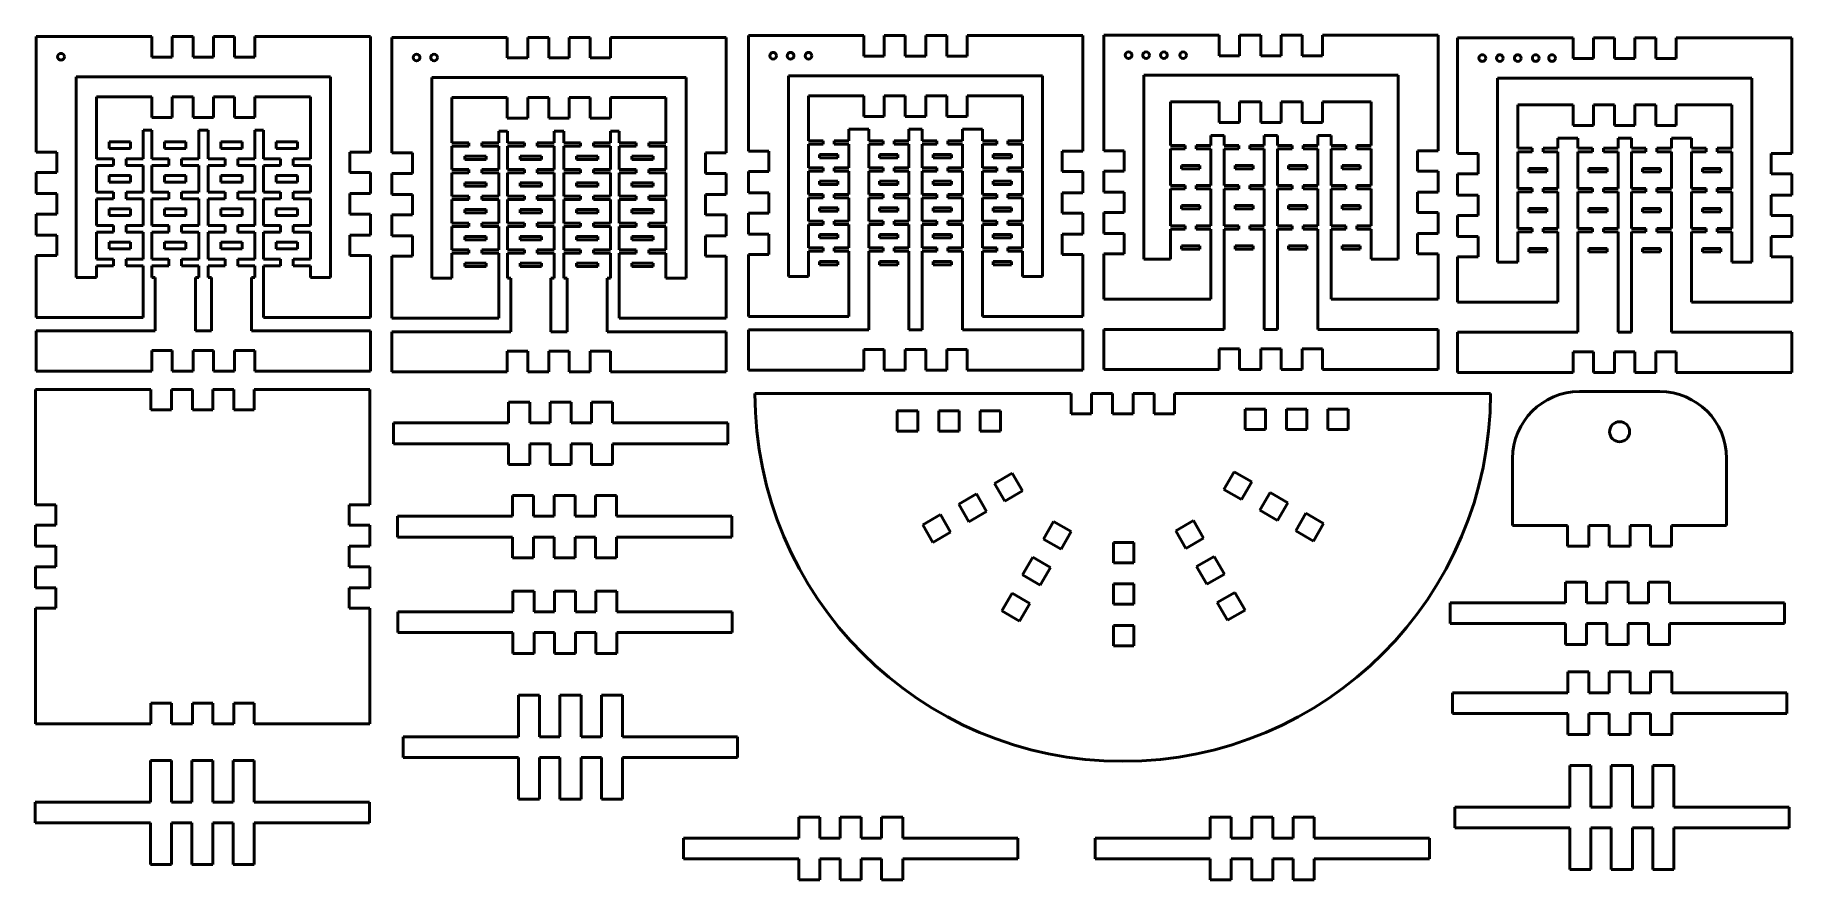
# Model space of a CAD drawing. Header units: millimetres. Extents: x 9 to 271, y 82 to 208.
import ezdxf

# ---------------------------------------------------------------- set-up
doc = ezdxf.new("R2010")
doc.units = ezdxf.units.MM
doc.layers.add('Visible (ANSI)', color=7, linetype='Continuous', lineweight=50)

msp = doc.modelspace()

# ---------------------------------------------------------------- linework, layer by layer
at = {"layer": 'Visible (ANSI)'}
for p, q in [((26.14, 207.69), (8.87, 207.69)), ((8.87, 207.69), (8.87, 190.42)), ((26.14, 204.62), (26.14, 207.69)), ((29.19, 207.69), (29.19, 204.62)), ((32.34, 207.69), (29.19, 207.69)), ((32.34, 204.62), (32.34, 207.69)), ((38.54, 207.69), (35.39, 207.69)), ((35.39, 207.69), (35.39, 204.62)), ((38.54, 204.62), (38.54, 207.69)), ((41.59, 207.69), (41.59, 204.62)), ((58.87, 207.69), (41.59, 207.69)), ((58.87, 190.42), (58.87, 207.69)), ((79.32, 207.57), (62.05, 207.57)), ((62.05, 207.57), (62.05, 190.3)), ((79.32, 204.5), (79.32, 207.57)), ((85.52, 207.57), (82.37, 207.57)), ((82.37, 207.57), (82.37, 204.5)), ((85.52, 204.5), (85.52, 207.57)), ((91.72, 207.57), (88.57, 207.57)), ((88.57, 207.57), (88.57, 204.5)), ((91.72, 204.5), (91.72, 207.57)), ((112.05, 207.57), (94.77, 207.57)), ((94.77, 207.57), (94.77, 204.5)), ((112.05, 190.3), (112.05, 207.57)), ((132.64, 207.84), (115.37, 207.84)), ((115.37, 207.84), (115.37, 190.56)), ((132.64, 204.76), (132.64, 207.84)), ((138.84, 207.84), (135.69, 207.84)), ((135.69, 207.84), (135.69, 204.76)), ((138.84, 204.76), (138.84, 207.84)), ((145.04, 207.84), (141.89, 207.84)), ((141.89, 207.84), (141.89, 204.76)), ((145.04, 204.76), (145.04, 207.84)), ((165.37, 207.84), (148.09, 207.84)), ((148.09, 207.84), (148.09, 204.76)), ((165.37, 190.56), (165.37, 207.84)), ((185.79, 207.92), (168.52, 207.92)), ((168.52, 207.92), (168.52, 190.64)), ((185.79, 204.84), (185.79, 207.92)), ((191.99, 207.92), (188.84, 207.92)), ((188.84, 207.92), (188.84, 204.84)), ((191.99, 204.84), (191.99, 207.92)), ((198.19, 207.92), (195.04, 207.92)), ((195.04, 207.92), (195.04, 204.84)), ((198.19, 204.84), (198.19, 207.92)), ((218.52, 207.92), (201.24, 207.92)), ((201.24, 207.92), (201.24, 204.84)), ((218.52, 190.64), (218.52, 207.92)), ((238.69, 207.49), (221.42, 207.49)), ((221.42, 207.49), (221.42, 190.21)), ((238.69, 204.41), (238.69, 207.49)), ((244.89, 207.49), (241.74, 207.49)), ((241.74, 207.49), (241.74, 204.41)), ((244.89, 204.41), (244.89, 207.49)), ((251.09, 207.49), (247.94, 207.49)), ((247.94, 207.49), (247.94, 204.41)), ((251.09, 204.41), (251.09, 207.49)), ((271.42, 207.49), (254.14, 207.49)), ((254.14, 207.49), (254.14, 204.41)), ((271.42, 190.21), (271.42, 207.49)), ((29.19, 204.62), (26.14, 204.62)), ((35.39, 204.62), (32.34, 204.62)), ((41.59, 204.62), (38.54, 204.62)), ((82.37, 204.5), (79.32, 204.5)), ((88.57, 204.5), (85.52, 204.5)), ((94.77, 204.5), (91.72, 204.5)), ((135.69, 204.76), (132.64, 204.76)), ((141.89, 204.76), (138.84, 204.76)), ((148.09, 204.76), (145.04, 204.76)), ((188.84, 204.84), (185.79, 204.84)), ((195.04, 204.84), (191.99, 204.84)), ((201.24, 204.84), (198.19, 204.84)), ((241.74, 204.41), (238.69, 204.41)), ((247.94, 204.41), (244.89, 204.41)), ((254.14, 204.41), (251.09, 204.41)), ((14.87, 171.69), (14.87, 201.69)), ((14.87, 201.69), (52.87, 201.69)), ((52.87, 201.69), (52.87, 171.69)), ((68.05, 171.57), (68.05, 201.57)), ((68.05, 201.57), (106.05, 201.57)), ((106.05, 201.57), (106.05, 171.57)), ((121.37, 171.84), (121.37, 201.84)), ((121.37, 201.84), (159.37, 201.84)), ((159.37, 201.84), (159.37, 171.84)), ((174.52, 174.42), (174.52, 201.92)), ((174.52, 201.92), (212.52, 201.92)), ((212.52, 201.92), (212.52, 174.42)), ((227.42, 173.99), (227.42, 201.49)), ((227.42, 201.49), (265.42, 201.49)), ((265.42, 201.49), (265.42, 173.99)), ((26.14, 198.69), (17.87, 198.69)), ((17.87, 198.69), (17.87, 189.44)), ((26.14, 195.62), (26.14, 198.69)), ((29.19, 198.69), (29.19, 195.62)), ((32.34, 198.69), (29.19, 198.69)), ((32.34, 195.62), (32.34, 198.69)), ((38.54, 198.69), (35.39, 198.69)), ((35.39, 198.69), (35.39, 195.62)), ((38.54, 195.62), (38.54, 198.69)), ((41.59, 198.69), (41.59, 195.62)), ((49.87, 198.69), (41.59, 198.69)), ((49.87, 189.44), (49.87, 198.69)), ((79.32, 198.57), (71.05, 198.57)), ((71.05, 198.57), (71.05, 191.82)), ((79.32, 195.5), (79.32, 198.57)), ((85.52, 198.57), (82.37, 198.57)), ((82.37, 198.57), (82.37, 195.5)), ((85.52, 195.5), (85.52, 198.57)), ((91.72, 198.57), (88.57, 198.57)), ((88.57, 198.57), (88.57, 195.5)), ((91.72, 195.5), (91.72, 198.57)), ((103.05, 198.57), (94.77, 198.57)), ((94.77, 198.57), (94.77, 195.5)), ((103.05, 191.82), (103.05, 198.57)), ((132.64, 198.84), (124.37, 198.84)), ((124.37, 198.84), (124.37, 192.09)), ((132.64, 195.76), (132.64, 198.84)), ((138.84, 198.84), (135.69, 198.84)), ((135.69, 198.84), (135.69, 195.76)), ((138.84, 195.76), (138.84, 198.84)), ((145.04, 198.84), (141.89, 198.84)), ((141.89, 198.84), (141.89, 195.76)), ((145.04, 195.76), (145.04, 198.84)), ((148.09, 198.84), (148.09, 195.76)), ((156.37, 198.84), (148.09, 198.84)), ((156.37, 192.09), (156.37, 198.84)), ((185.79, 197.92), (178.52, 197.92)), ((178.52, 197.92), (178.52, 191.42)), ((185.79, 194.84), (185.79, 197.92)), ((191.99, 197.92), (188.84, 197.92)), ((188.84, 197.92), (188.84, 194.84)), ((191.99, 194.84), (191.99, 197.92)), ((198.19, 197.92), (195.04, 197.92)), ((195.04, 197.92), (195.04, 194.84)), ((198.19, 194.84), (198.19, 197.92)), ((201.24, 197.92), (201.24, 194.84)), ((208.52, 197.92), (201.24, 197.92)), ((208.52, 191.42), (208.52, 197.92)), ((238.69, 197.49), (230.42, 197.49)), ((230.42, 197.49), (230.42, 190.99)), ((238.69, 194.41), (238.69, 197.49)), ((244.89, 197.49), (241.74, 197.49)), ((241.74, 197.49), (241.74, 194.41)), ((244.89, 194.41), (244.89, 197.49)), ((251.09, 197.49), (247.94, 197.49)), ((247.94, 197.49), (247.94, 194.41)), ((251.09, 194.41), (251.09, 197.49)), ((254.14, 197.49), (254.14, 194.41)), ((262.42, 197.49), (254.14, 197.49)), ((262.42, 190.99), (262.42, 197.49)), ((29.19, 195.62), (26.14, 195.62)), ((35.39, 195.62), (32.34, 195.62)), ((41.59, 195.62), (38.54, 195.62)), ((82.37, 195.5), (79.32, 195.5)), ((88.57, 195.5), (85.52, 195.5)), ((94.77, 195.5), (91.72, 195.5)), ((135.69, 195.76), (132.64, 195.76)), ((141.89, 195.76), (138.84, 195.76)), ((148.09, 195.76), (145.04, 195.76)), ((188.84, 194.84), (185.79, 194.84)), ((195.04, 194.84), (191.99, 194.84)), ((201.24, 194.84), (198.19, 194.84)), ((241.74, 194.41), (238.69, 194.41)), ((247.94, 194.41), (244.89, 194.41)), ((254.14, 194.41), (251.09, 194.41)), ((19.78, 190.94), (19.78, 191.94)), ((19.78, 191.94), (22.96, 191.94)), ((22.96, 191.94), (22.96, 190.94)), ((24.87, 189.44), (24.87, 193.69)), ((24.87, 193.69), (26.17, 193.69)), ((26.17, 193.69), (26.17, 189.44)), ((28.08, 190.94), (28.08, 191.94)), ((28.08, 191.94), (31.26, 191.94)), ((31.26, 191.94), (31.26, 190.94)), ((33.17, 189.44), (33.17, 193.69)), ((33.17, 193.69), (34.57, 193.69)), ((34.57, 193.69), (34.57, 189.44)), ((36.48, 190.94), (36.48, 191.94)), ((36.48, 191.94), (39.66, 191.94)), ((39.66, 191.94), (39.66, 190.94)), ((41.57, 189.44), (41.57, 193.69)), ((41.57, 193.69), (42.87, 193.69)), ((42.87, 193.69), (42.87, 189.44)), ((44.78, 190.94), (44.78, 191.94)), ((44.78, 191.94), (47.96, 191.94)), ((47.96, 191.94), (47.96, 190.94)), ((71.05, 191.82), (73.59, 191.82)), ((73.59, 191.82), (73.59, 191.32)), ((75.5, 191.32), (75.5, 191.82)), ((75.5, 191.82), (78.05, 191.82)), ((78.05, 191.82), (78.05, 193.57)), ((78.05, 193.57), (79.35, 193.57)), ((79.35, 193.57), (79.35, 191.82)), ((79.35, 191.82), (81.89, 191.82)), ((81.89, 191.82), (81.89, 191.32)), ((83.8, 191.32), (83.8, 191.82)), ((83.8, 191.82), (86.35, 191.82)), ((86.35, 191.82), (86.35, 193.57)), ((86.35, 193.57), (87.75, 193.57)), ((87.75, 193.57), (87.75, 191.82)), ((87.75, 191.82), (90.29, 191.82)), ((90.29, 191.82), (90.29, 191.32)), ((92.2, 191.32), (92.2, 191.82)), ((92.2, 191.82), (94.75, 191.82)), ((94.75, 191.82), (94.75, 193.57)), ((94.75, 193.57), (96.05, 193.57)), ((96.05, 193.57), (96.05, 191.82)), ((96.05, 191.82), (98.59, 191.82)), ((98.59, 191.82), (98.59, 191.32)), ((100.5, 191.32), (100.5, 191.82)), ((100.5, 191.82), (103.05, 191.82)), ((124.37, 192.09), (126.55, 192.09)), ((126.55, 192.09), (126.55, 191.59)), ((128.18, 191.59), (128.18, 192.09)), ((128.18, 192.09), (130.37, 192.09)), ((130.37, 192.09), (130.37, 193.84)), ((130.37, 193.84), (133.37, 193.84)), ((133.37, 193.84), (133.37, 192.09)), ((133.37, 192.09), (135.55, 192.09)), ((135.55, 192.09), (135.55, 191.59)), ((137.18, 191.59), (137.18, 192.09)), ((137.18, 192.09), (139.37, 192.09)), ((139.37, 192.09), (139.37, 193.84)), ((139.37, 193.84), (141.37, 193.84)), ((141.37, 193.84), (141.37, 192.09)), ((141.37, 192.09), (143.55, 192.09)), ((143.55, 192.09), (143.55, 191.59)), ((145.18, 191.59), (145.18, 192.09)), ((145.18, 192.09), (147.37, 192.09)), ((147.37, 192.09), (147.37, 193.84)), ((147.37, 193.84), (150.37, 193.84)), ((150.37, 193.84), (150.37, 192.09)), ((150.37, 192.09), (152.55, 192.09)), ((152.55, 192.09), (152.55, 191.59)), ((154.18, 191.59), (154.18, 192.09)), ((154.18, 192.09), (156.37, 192.09)), ((184.52, 191.42), (184.52, 192.92)), ((184.52, 192.92), (186.52, 192.92)), ((186.52, 192.92), (186.52, 191.42)), ((192.52, 191.42), (192.52, 192.92)), ((192.52, 192.92), (194.52, 192.92)), ((194.52, 192.92), (194.52, 191.42)), ((200.52, 191.42), (200.52, 192.92)), ((200.52, 192.92), (202.52, 192.92)), ((202.52, 192.92), (202.52, 191.42)), ((236.42, 190.99), (236.42, 192.49)), ((236.42, 192.49), (239.42, 192.49)), ((239.42, 192.49), (239.42, 190.99)), ((245.42, 190.99), (245.42, 192.49)), ((245.42, 192.49), (247.42, 192.49)), ((247.42, 192.49), (247.42, 190.99)), ((253.42, 190.99), (253.42, 192.49)), ((253.42, 192.49), (256.42, 192.49)), ((256.42, 192.49), (256.42, 190.99)), ((8.87, 190.42), (11.94, 190.42)), ((11.94, 190.42), (11.94, 187.37)), ((17.87, 189.44), (20.41, 189.44)), ((22.96, 190.94), (19.78, 190.94)), ((20.41, 189.44), (20.41, 188.44)), ((22.32, 188.44), (22.32, 189.44)), ((22.32, 189.44), (24.87, 189.44)), ((26.17, 189.44), (28.71, 189.44)), ((31.26, 190.94), (28.08, 190.94)), ((28.71, 189.44), (28.71, 188.44)), ((30.62, 188.44), (30.62, 189.44)), ((30.62, 189.44), (33.17, 189.44)), ((34.57, 189.44), (37.11, 189.44)), ((39.66, 190.94), (36.48, 190.94)), ((37.11, 189.44), (37.11, 188.44)), ((39.02, 188.44), (39.02, 189.44)), ((39.02, 189.44), (41.57, 189.44)), ((42.87, 189.44), (45.41, 189.44)), ((47.96, 190.94), (44.78, 190.94)), ((45.41, 189.44), (45.41, 188.44)), ((47.32, 188.44), (47.32, 189.44)), ((47.32, 189.44), (49.87, 189.44)), ((55.79, 190.42), (58.87, 190.42)), ((55.79, 187.37), (55.79, 190.42)), ((62.05, 190.3), (65.12, 190.3)), ((65.12, 190.3), (65.12, 187.25)), ((73.59, 191.32), (71.05, 191.32)), ((71.05, 191.32), (71.05, 187.82)), ((72.95, 189.32), (72.95, 189.82)), ((72.95, 189.82), (76.14, 189.82)), ((76.14, 189.32), (72.95, 189.32)), ((78.05, 191.32), (75.5, 191.32)), ((76.14, 189.82), (76.14, 189.32)), ((78.05, 187.82), (78.05, 191.32)), ((81.89, 191.32), (79.35, 191.32)), ((79.35, 191.32), (79.35, 187.82)), ((81.25, 189.32), (81.25, 189.82)), ((81.25, 189.82), (84.44, 189.82)), ((84.44, 189.32), (81.25, 189.32)), ((86.35, 191.32), (83.8, 191.32)), ((84.44, 189.82), (84.44, 189.32)), ((86.35, 187.82), (86.35, 191.32)), ((90.29, 191.32), (87.75, 191.32)), ((87.75, 191.32), (87.75, 187.82)), ((89.65, 189.32), (89.65, 189.82)), ((89.65, 189.82), (92.84, 189.82)), ((92.84, 189.32), (89.65, 189.32)), ((94.75, 191.32), (92.2, 191.32)), ((92.84, 189.82), (92.84, 189.32)), ((94.75, 187.82), (94.75, 191.32)), ((98.59, 191.32), (96.05, 191.32)), ((96.05, 191.32), (96.05, 187.82)), ((97.95, 189.32), (97.95, 189.82)), ((97.95, 189.82), (101.14, 189.82)), ((101.14, 189.32), (97.95, 189.32)), ((103.05, 191.32), (100.5, 191.32)), ((101.14, 189.82), (101.14, 189.32)), ((103.05, 187.82), (103.05, 191.32)), ((108.97, 187.25), (108.97, 190.3)), ((108.97, 190.3), (112.05, 190.3)), ((115.37, 190.56), (118.44, 190.56)), ((118.44, 190.56), (118.44, 187.51)), ((126.55, 191.59), (124.37, 191.59)), ((124.37, 191.59), (124.37, 188.09)), ((126, 189.59), (126, 190.09)), ((126, 190.09), (128.73, 190.09)), ((128.73, 189.59), (126, 189.59)), ((130.37, 191.59), (128.18, 191.59)), ((128.73, 190.09), (128.73, 189.59)), ((130.37, 188.09), (130.37, 191.59)), ((135.55, 191.59), (133.37, 191.59)), ((133.37, 191.59), (133.37, 188.09)), ((135, 189.59), (135, 190.09)), ((135, 190.09), (137.73, 190.09)), ((137.73, 189.59), (135, 189.59)), ((139.37, 191.59), (137.18, 191.59)), ((137.73, 190.09), (137.73, 189.59)), ((139.37, 188.09), (139.37, 191.59)), ((143.55, 191.59), (141.37, 191.59)), ((141.37, 191.59), (141.37, 188.09)), ((143, 189.59), (143, 190.09)), ((143, 190.09), (145.73, 190.09)), ((145.73, 189.59), (143, 189.59)), ((147.37, 191.59), (145.18, 191.59)), ((145.73, 190.09), (145.73, 189.59)), ((147.37, 188.09), (147.37, 191.59)), ((152.55, 191.59), (150.37, 191.59)), ((150.37, 191.59), (150.37, 188.09)), ((152, 189.59), (152, 190.09)), ((152, 190.09), (154.73, 190.09)), ((154.73, 189.59), (152, 189.59)), ((156.37, 191.59), (154.18, 191.59)), ((154.73, 190.09), (154.73, 189.59)), ((156.37, 188.09), (156.37, 191.59)), ((162.29, 187.51), (162.29, 190.56)), ((162.29, 190.56), (165.37, 190.56)), ((168.52, 190.64), (171.59, 190.64)), ((171.59, 190.64), (171.59, 187.59)), ((178.52, 191.42), (180.7, 191.42)), ((180.7, 190.92), (178.52, 190.92)), ((178.52, 190.92), (178.52, 185.42)), ((180.7, 191.42), (180.7, 190.92)), ((182.34, 190.92), (182.34, 191.42)), ((182.34, 191.42), (184.52, 191.42)), ((184.52, 190.92), (182.34, 190.92)), ((184.52, 185.42), (184.52, 190.92)), ((186.52, 191.42), (188.7, 191.42)), ((188.7, 190.92), (186.52, 190.92)), ((186.52, 190.92), (186.52, 185.42)), ((188.7, 191.42), (188.7, 190.92)), ((190.34, 191.42), (192.52, 191.42)), ((190.34, 190.92), (190.34, 191.42)), ((192.52, 190.92), (190.34, 190.92)), ((192.52, 185.42), (192.52, 190.92)), ((194.52, 191.42), (196.7, 191.42)), ((196.7, 190.92), (194.52, 190.92)), ((194.52, 190.92), (194.52, 185.42)), ((196.7, 191.42), (196.7, 190.92)), ((198.34, 190.92), (198.34, 191.42)), ((198.34, 191.42), (200.52, 191.42)), ((200.52, 190.92), (198.34, 190.92)), ((200.52, 185.42), (200.52, 190.92)), ((202.52, 191.42), (204.7, 191.42)), ((204.7, 190.92), (202.52, 190.92)), ((202.52, 190.92), (202.52, 185.42)), ((204.7, 191.42), (204.7, 190.92)), ((206.34, 190.92), (206.34, 191.42)), ((206.34, 191.42), (208.52, 191.42)), ((208.52, 190.92), (206.34, 190.92)), ((208.52, 185.42), (208.52, 190.92)), ((215.44, 187.59), (215.44, 190.64)), ((215.44, 190.64), (218.52, 190.64)), ((221.42, 190.21), (224.49, 190.21)), ((224.49, 190.21), (224.49, 187.16)), ((230.42, 190.99), (232.6, 190.99)), ((232.6, 190.49), (230.42, 190.49)), ((230.42, 190.49), (230.42, 184.99)), ((232.6, 190.99), (232.6, 190.49)), ((234.24, 190.49), (234.24, 190.99)), ((234.24, 190.99), (236.42, 190.99)), ((236.42, 190.49), (234.24, 190.49)), ((236.42, 184.99), (236.42, 190.49)), ((239.42, 190.99), (241.6, 190.99)), ((241.6, 190.49), (239.42, 190.49)), ((239.42, 190.49), (239.42, 184.99)), ((241.6, 190.99), (241.6, 190.49)), ((243.24, 190.99), (245.42, 190.99)), ((243.24, 190.49), (243.24, 190.99)), ((245.42, 190.49), (243.24, 190.49)), ((245.42, 184.99), (245.42, 190.49)), ((247.42, 190.99), (249.6, 190.99)), ((249.6, 190.49), (247.42, 190.49)), ((247.42, 190.49), (247.42, 184.99)), ((249.6, 190.99), (249.6, 190.49)), ((251.24, 190.49), (251.24, 190.99)), ((251.24, 190.99), (253.42, 190.99)), ((253.42, 190.49), (251.24, 190.49)), ((253.42, 184.99), (253.42, 190.49)), ((256.42, 190.99), (258.6, 190.99)), ((258.6, 190.49), (256.42, 190.49)), ((256.42, 190.49), (256.42, 184.99)), ((258.6, 190.99), (258.6, 190.49)), ((260.24, 190.49), (260.24, 190.99)), ((260.24, 190.99), (262.42, 190.99)), ((262.42, 190.49), (260.24, 190.49)), ((262.42, 184.99), (262.42, 190.49)), ((268.34, 187.16), (268.34, 190.21)), ((268.34, 190.21), (271.42, 190.21)), ((11.94, 187.37), (8.87, 187.37)), ((8.87, 187.37), (8.87, 184.22)), ((20.41, 188.44), (17.87, 188.44)), ((17.87, 188.44), (17.87, 184.44)), ((19.78, 185.94), (19.78, 186.94)), ((19.78, 186.94), (22.96, 186.94)), ((24.87, 188.44), (22.32, 188.44)), ((22.96, 186.94), (22.96, 185.94)), ((24.87, 184.44), (24.87, 188.44)), ((28.71, 188.44), (26.17, 188.44)), ((26.17, 188.44), (26.17, 184.44)), ((28.08, 185.94), (28.08, 186.94)), ((28.08, 186.94), (31.26, 186.94)), ((33.17, 188.44), (30.62, 188.44)), ((31.26, 186.94), (31.26, 185.94)), ((33.17, 184.44), (33.17, 188.44)), ((37.11, 188.44), (34.57, 188.44)), ((34.57, 188.44), (34.57, 184.44)), ((36.48, 185.94), (36.48, 186.94)), ((36.48, 186.94), (39.66, 186.94)), ((41.57, 188.44), (39.02, 188.44)), ((39.66, 186.94), (39.66, 185.94)), ((41.57, 184.44), (41.57, 188.44)), ((45.41, 188.44), (42.87, 188.44)), ((42.87, 188.44), (42.87, 184.44)), ((44.78, 185.94), (44.78, 186.94)), ((44.78, 186.94), (47.96, 186.94)), ((49.87, 188.44), (47.32, 188.44)), ((47.96, 186.94), (47.96, 185.94)), ((49.87, 184.44), (49.87, 188.44)), ((58.87, 187.37), (55.79, 187.37)), ((58.87, 184.22), (58.87, 187.37)), ((65.12, 187.25), (62.05, 187.25)), ((62.05, 187.25), (62.05, 184.1)), ((71.05, 187.82), (73.59, 187.82)), ((73.59, 187.32), (71.05, 187.32)), ((71.05, 187.32), (71.05, 183.82)), ((73.59, 187.82), (73.59, 187.32)), ((75.5, 187.32), (75.5, 187.82)), ((75.5, 187.82), (78.05, 187.82)), ((78.05, 187.32), (75.5, 187.32)), ((78.05, 183.82), (78.05, 187.32)), ((79.35, 187.82), (81.89, 187.82)), ((81.89, 187.32), (79.35, 187.32)), ((79.35, 187.32), (79.35, 183.82)), ((81.89, 187.82), (81.89, 187.32)), ((83.8, 187.32), (83.8, 187.82)), ((83.8, 187.82), (86.35, 187.82)), ((86.35, 187.32), (83.8, 187.32)), ((86.35, 183.82), (86.35, 187.32)), ((87.75, 187.82), (90.29, 187.82)), ((90.29, 187.32), (87.75, 187.32)), ((87.75, 187.32), (87.75, 183.82)), ((90.29, 187.82), (90.29, 187.32)), ((92.2, 187.32), (92.2, 187.82)), ((92.2, 187.82), (94.75, 187.82)), ((94.75, 187.32), (92.2, 187.32)), ((94.75, 183.82), (94.75, 187.32)), ((96.05, 187.82), (98.59, 187.82)), ((98.59, 187.32), (96.05, 187.32)), ((96.05, 187.32), (96.05, 183.82)), ((98.59, 187.82), (98.59, 187.32)), ((100.5, 187.32), (100.5, 187.82)), ((100.5, 187.82), (103.05, 187.82)), ((103.05, 187.32), (100.5, 187.32)), ((103.05, 183.82), (103.05, 187.32)), ((112.05, 187.25), (108.97, 187.25)), ((112.05, 184.1), (112.05, 187.25)), ((118.44, 187.51), (115.37, 187.51)), ((115.37, 187.51), (115.37, 184.36)), ((124.37, 188.09), (126.55, 188.09)), ((126.55, 187.59), (124.37, 187.59)), ((124.37, 187.59), (124.37, 184.09)), ((126.55, 188.09), (126.55, 187.59)), ((128.18, 187.59), (128.18, 188.09)), ((128.18, 188.09), (130.37, 188.09)), ((130.37, 187.59), (128.18, 187.59)), ((130.37, 184.09), (130.37, 187.59)), ((133.37, 188.09), (135.55, 188.09)), ((135.55, 187.59), (133.37, 187.59)), ((133.37, 187.59), (133.37, 184.09)), ((135.55, 188.09), (135.55, 187.59)), ((137.18, 187.59), (137.18, 188.09)), ((137.18, 188.09), (139.37, 188.09)), ((139.37, 187.59), (137.18, 187.59)), ((139.37, 184.09), (139.37, 187.59)), ((141.37, 188.09), (143.55, 188.09)), ((143.55, 187.59), (141.37, 187.59)), ((141.37, 187.59), (141.37, 184.09)), ((143.55, 188.09), (143.55, 187.59)), ((145.18, 187.59), (145.18, 188.09)), ((145.18, 188.09), (147.37, 188.09)), ((147.37, 187.59), (145.18, 187.59)), ((147.37, 184.09), (147.37, 187.59)), ((150.37, 188.09), (152.55, 188.09)), ((152.55, 187.59), (150.37, 187.59)), ((150.37, 187.59), (150.37, 184.09)), ((152.55, 188.09), (152.55, 187.59)), ((154.18, 187.59), (154.18, 188.09)), ((154.18, 188.09), (156.37, 188.09)), ((156.37, 187.59), (154.18, 187.59)), ((156.37, 184.09), (156.37, 187.59)), ((165.37, 187.51), (162.29, 187.51)), ((165.37, 184.36), (165.37, 187.51)), ((171.59, 187.59), (168.52, 187.59)), ((168.52, 187.59), (168.52, 184.44)), ((180.15, 187.92), (180.15, 188.42)), ((180.15, 188.42), (182.88, 188.42)), ((182.88, 187.92), (180.15, 187.92)), ((182.88, 188.42), (182.88, 187.92)), ((188.15, 187.92), (188.15, 188.42)), ((188.15, 188.42), (190.88, 188.42)), ((190.88, 187.92), (188.15, 187.92)), ((190.88, 188.42), (190.88, 187.92)), ((196.15, 187.92), (196.15, 188.42)), ((196.15, 188.42), (198.88, 188.42)), ((198.88, 187.92), (196.15, 187.92)), ((198.88, 188.42), (198.88, 187.92)), ((204.15, 187.92), (204.15, 188.42)), ((204.15, 188.42), (206.88, 188.42)), ((206.88, 187.92), (204.15, 187.92)), ((206.88, 188.42), (206.88, 187.92)), ((218.52, 187.59), (215.44, 187.59)), ((218.52, 184.44), (218.52, 187.59)), ((224.49, 187.16), (221.42, 187.16)), ((221.42, 187.16), (221.42, 184.01)), ((232.06, 187.49), (232.06, 187.99)), ((232.06, 187.99), (234.78, 187.99)), ((234.78, 187.49), (232.06, 187.49)), ((234.78, 187.99), (234.78, 187.49)), ((241.06, 187.49), (241.06, 187.99)), ((241.06, 187.99), (243.78, 187.99)), ((243.78, 187.49), (241.06, 187.49)), ((243.78, 187.99), (243.78, 187.49)), ((249.06, 187.49), (249.06, 187.99)), ((249.06, 187.99), (251.78, 187.99)), ((251.78, 187.49), (249.06, 187.49)), ((251.78, 187.99), (251.78, 187.49)), ((258.06, 187.49), (258.06, 187.99)), ((258.06, 187.99), (260.78, 187.99)), ((260.78, 187.49), (258.06, 187.49)), ((260.78, 187.99), (260.78, 187.49)), ((271.42, 187.16), (268.34, 187.16)), ((271.42, 184.01), (271.42, 187.16)), ((8.87, 184.22), (11.94, 184.22)), ((11.94, 184.22), (11.94, 181.17)), ((17.87, 184.44), (20.41, 184.44)), ((22.96, 185.94), (19.78, 185.94)), ((20.41, 184.44), (20.41, 183.44)), ((22.32, 183.44), (22.32, 184.44)), ((22.32, 184.44), (24.87, 184.44)), ((26.17, 184.44), (28.71, 184.44)), ((31.26, 185.94), (28.08, 185.94)), ((28.71, 184.44), (28.71, 183.44)), ((30.62, 183.44), (30.62, 184.44)), ((30.62, 184.44), (33.17, 184.44)), ((34.57, 184.44), (37.11, 184.44)), ((39.66, 185.94), (36.48, 185.94)), ((37.11, 184.44), (37.11, 183.44)), ((39.02, 183.44), (39.02, 184.44)), ((39.02, 184.44), (41.57, 184.44)), ((42.87, 184.44), (45.41, 184.44)), ((47.96, 185.94), (44.78, 185.94)), ((45.41, 184.44), (45.41, 183.44)), ((47.32, 183.44), (47.32, 184.44)), ((47.32, 184.44), (49.87, 184.44)), ((55.79, 184.22), (58.87, 184.22)), ((55.79, 181.17), (55.79, 184.22)), ((62.05, 184.1), (65.12, 184.1)), ((65.12, 184.1), (65.12, 181.05)), ((72.95, 185.32), (72.95, 185.82)), ((72.95, 185.82), (76.14, 185.82)), ((76.14, 185.32), (72.95, 185.32)), ((76.14, 185.82), (76.14, 185.32)), ((81.25, 185.32), (81.25, 185.82)), ((81.25, 185.82), (84.44, 185.82)), ((84.44, 185.32), (81.25, 185.32)), ((84.44, 185.82), (84.44, 185.32)), ((89.65, 185.32), (89.65, 185.82)), ((89.65, 185.82), (92.84, 185.82)), ((92.84, 185.32), (89.65, 185.32)), ((92.84, 185.82), (92.84, 185.32)), ((97.95, 185.32), (97.95, 185.82)), ((97.95, 185.82), (101.14, 185.82)), ((101.14, 185.32), (97.95, 185.32)), ((101.14, 185.82), (101.14, 185.32)), ((108.97, 181.05), (108.97, 184.1)), ((108.97, 184.1), (112.05, 184.1)), ((115.37, 184.36), (118.44, 184.36)), ((118.44, 184.36), (118.44, 181.31)), ((124.37, 184.09), (126.55, 184.09)), ((126, 185.59), (126, 186.09)), ((126, 186.09), (128.73, 186.09)), ((128.73, 185.59), (126, 185.59)), ((126.55, 184.09), (126.55, 183.59)), ((128.18, 183.59), (128.18, 184.09)), ((128.18, 184.09), (130.37, 184.09)), ((128.73, 186.09), (128.73, 185.59)), ((133.37, 184.09), (135.55, 184.09)), ((135, 185.59), (135, 186.09)), ((135, 186.09), (137.73, 186.09)), ((137.73, 185.59), (135, 185.59)), ((135.55, 184.09), (135.55, 183.59)), ((137.18, 183.59), (137.18, 184.09)), ((137.18, 184.09), (139.37, 184.09)), ((137.73, 186.09), (137.73, 185.59)), ((141.37, 184.09), (143.55, 184.09)), ((143, 185.59), (143, 186.09)), ((143, 186.09), (145.73, 186.09)), ((145.73, 185.59), (143, 185.59)), ((143.55, 184.09), (143.55, 183.59)), ((145.18, 183.59), (145.18, 184.09)), ((145.18, 184.09), (147.37, 184.09)), ((145.73, 186.09), (145.73, 185.59)), ((150.37, 184.09), (152.55, 184.09)), ((152, 185.59), (152, 186.09)), ((152, 186.09), (154.73, 186.09)), ((154.73, 185.59), (152, 185.59)), ((152.55, 184.09), (152.55, 183.59)), ((154.18, 183.59), (154.18, 184.09)), ((154.18, 184.09), (156.37, 184.09)), ((154.73, 186.09), (154.73, 185.59)), ((162.29, 181.31), (162.29, 184.36)), ((162.29, 184.36), (165.37, 184.36)), ((168.52, 184.44), (171.59, 184.44)), ((171.59, 184.44), (171.59, 181.39)), ((178.52, 185.42), (180.7, 185.42)), ((180.7, 184.92), (178.52, 184.92)), ((178.52, 184.92), (178.52, 179.42)), ((180.7, 185.42), (180.7, 184.92)), ((182.34, 184.92), (182.34, 185.42)), ((182.34, 185.42), (184.52, 185.42)), ((184.52, 184.92), (182.34, 184.92)), ((184.52, 179.42), (184.52, 184.92)), ((186.52, 185.42), (188.7, 185.42)), ((188.7, 184.92), (186.52, 184.92)), ((186.52, 184.92), (186.52, 179.42)), ((188.7, 185.42), (188.7, 184.92)), ((190.34, 184.92), (190.34, 185.42)), ((190.34, 185.42), (192.52, 185.42)), ((192.52, 184.92), (190.34, 184.92)), ((192.52, 179.42), (192.52, 184.92)), ((194.52, 185.42), (196.7, 185.42)), ((196.7, 184.92), (194.52, 184.92)), ((194.52, 184.92), (194.52, 179.42)), ((196.7, 185.42), (196.7, 184.92)), ((198.34, 184.92), (198.34, 185.42)), ((198.34, 185.42), (200.52, 185.42)), ((200.52, 184.92), (198.34, 184.92)), ((200.52, 179.42), (200.52, 184.92)), ((202.52, 185.42), (204.7, 185.42)), ((204.7, 184.92), (202.52, 184.92)), ((202.52, 184.92), (202.52, 179.42)), ((204.7, 185.42), (204.7, 184.92)), ((206.34, 184.92), (206.34, 185.42)), ((206.34, 185.42), (208.52, 185.42)), ((208.52, 184.92), (206.34, 184.92)), ((208.52, 179.42), (208.52, 184.92)), ((215.44, 181.39), (215.44, 184.44)), ((215.44, 184.44), (218.52, 184.44)), ((221.42, 184.01), (224.49, 184.01)), ((224.49, 184.01), (224.49, 180.96)), ((230.42, 184.99), (232.6, 184.99)), ((232.6, 184.49), (230.42, 184.49)), ((230.42, 184.49), (230.42, 178.99)), ((232.6, 184.99), (232.6, 184.49)), ((234.24, 184.49), (234.24, 184.99)), ((234.24, 184.99), (236.42, 184.99)), ((236.42, 184.49), (234.24, 184.49)), ((236.42, 178.99), (236.42, 184.49)), ((239.42, 184.99), (241.6, 184.99)), ((241.6, 184.49), (239.42, 184.49)), ((239.42, 184.49), (239.42, 178.99)), ((241.6, 184.99), (241.6, 184.49)), ((243.24, 184.49), (243.24, 184.99)), ((243.24, 184.99), (245.42, 184.99)), ((245.42, 184.49), (243.24, 184.49)), ((245.42, 178.99), (245.42, 184.49)), ((247.42, 184.99), (249.6, 184.99)), ((249.6, 184.49), (247.42, 184.49)), ((247.42, 184.49), (247.42, 178.99)), ((249.6, 184.99), (249.6, 184.49)), ((251.24, 184.49), (251.24, 184.99)), ((251.24, 184.99), (253.42, 184.99)), ((253.42, 184.49), (251.24, 184.49)), ((253.42, 178.99), (253.42, 184.49)), ((256.42, 184.99), (258.6, 184.99)), ((258.6, 184.49), (256.42, 184.49)), ((256.42, 184.49), (256.42, 178.99)), ((258.6, 184.99), (258.6, 184.49)), ((260.24, 184.49), (260.24, 184.99)), ((260.24, 184.99), (262.42, 184.99)), ((262.42, 184.49), (260.24, 184.49)), ((262.42, 178.99), (262.42, 184.49)), ((268.34, 180.96), (268.34, 184.01)), ((268.34, 184.01), (271.42, 184.01)), ((20.41, 183.44), (17.87, 183.44)), ((17.87, 183.44), (17.87, 179.44)), ((19.78, 180.94), (19.78, 181.94)), ((19.78, 181.94), (22.96, 181.94)), ((24.87, 183.44), (22.32, 183.44)), ((22.96, 181.94), (22.96, 180.94)), ((24.87, 179.44), (24.87, 183.44)), ((28.71, 183.44), (26.17, 183.44)), ((26.17, 183.44), (26.17, 179.44)), ((28.08, 180.94), (28.08, 181.94)), ((28.08, 181.94), (31.26, 181.94)), ((33.17, 183.44), (30.62, 183.44)), ((31.26, 181.94), (31.26, 180.94)), ((33.17, 179.44), (33.17, 183.44)), ((37.11, 183.44), (34.57, 183.44)), ((34.57, 183.44), (34.57, 179.44)), ((36.48, 180.94), (36.48, 181.94)), ((36.48, 181.94), (39.66, 181.94)), ((41.57, 183.44), (39.02, 183.44)), ((39.66, 181.94), (39.66, 180.94)), ((41.57, 179.44), (41.57, 183.44)), ((45.41, 183.44), (42.87, 183.44)), ((42.87, 183.44), (42.87, 179.44)), ((44.78, 180.94), (44.78, 181.94)), ((44.78, 181.94), (47.96, 181.94)), ((49.87, 183.44), (47.32, 183.44)), ((47.96, 181.94), (47.96, 180.94)), ((49.87, 179.44), (49.87, 183.44)), ((71.05, 183.82), (73.59, 183.82)), ((73.59, 183.32), (71.05, 183.32)), ((71.05, 183.32), (71.05, 179.82)), ((72.95, 181.32), (72.95, 181.82)), ((72.95, 181.82), (76.14, 181.82)), ((76.14, 181.32), (72.95, 181.32)), ((73.59, 183.82), (73.59, 183.32)), ((75.5, 183.32), (75.5, 183.82)), ((75.5, 183.82), (78.05, 183.82)), ((78.05, 183.32), (75.5, 183.32)), ((76.14, 181.82), (76.14, 181.32)), ((78.05, 179.82), (78.05, 183.32)), ((79.35, 183.82), (81.89, 183.82)), ((81.89, 183.32), (79.35, 183.32)), ((79.35, 183.32), (79.35, 179.82)), ((81.25, 181.32), (81.25, 181.82)), ((81.25, 181.82), (84.44, 181.82)), ((84.44, 181.32), (81.25, 181.32)), ((81.89, 183.82), (81.89, 183.32)), ((83.8, 183.32), (83.8, 183.82)), ((83.8, 183.82), (86.35, 183.82)), ((86.35, 183.32), (83.8, 183.32)), ((84.44, 181.82), (84.44, 181.32)), ((86.35, 179.82), (86.35, 183.32)), ((87.75, 183.82), (90.29, 183.82)), ((90.29, 183.32), (87.75, 183.32)), ((87.75, 183.32), (87.75, 179.82)), ((89.65, 181.32), (89.65, 181.82)), ((89.65, 181.82), (92.84, 181.82)), ((92.84, 181.32), (89.65, 181.32)), ((90.29, 183.82), (90.29, 183.32)), ((92.2, 183.32), (92.2, 183.82)), ((92.2, 183.82), (94.75, 183.82)), ((94.75, 183.32), (92.2, 183.32)), ((92.84, 181.82), (92.84, 181.32)), ((94.75, 179.82), (94.75, 183.32)), ((96.05, 183.82), (98.59, 183.82)), ((98.59, 183.32), (96.05, 183.32)), ((96.05, 183.32), (96.05, 179.82)), ((97.95, 181.32), (97.95, 181.82)), ((97.95, 181.82), (101.14, 181.82)), ((101.14, 181.32), (97.95, 181.32)), ((98.59, 183.82), (98.59, 183.32)), ((100.5, 183.32), (100.5, 183.82)), ((100.5, 183.82), (103.05, 183.82)), ((103.05, 183.32), (100.5, 183.32)), ((101.14, 181.82), (101.14, 181.32)), ((103.05, 179.82), (103.05, 183.32)), ((118.44, 181.31), (115.37, 181.31)), ((115.37, 181.31), (115.37, 178.16)), ((126.55, 183.59), (124.37, 183.59)), ((124.37, 183.59), (124.37, 180.09)), ((126, 181.59), (126, 182.09)), ((126, 182.09), (128.73, 182.09)), ((128.73, 181.59), (126, 181.59)), ((130.37, 183.59), (128.18, 183.59)), ((128.73, 182.09), (128.73, 181.59)), ((130.37, 180.09), (130.37, 183.59)), ((135.55, 183.59), (133.37, 183.59)), ((133.37, 183.59), (133.37, 180.09)), ((135, 181.59), (135, 182.09)), ((135, 182.09), (137.73, 182.09)), ((137.73, 181.59), (135, 181.59)), ((139.37, 183.59), (137.18, 183.59)), ((137.73, 182.09), (137.73, 181.59)), ((139.37, 180.09), (139.37, 183.59)), ((143.55, 183.59), (141.37, 183.59)), ((141.37, 183.59), (141.37, 180.09)), ((143, 181.59), (143, 182.09)), ((143, 182.09), (145.73, 182.09)), ((145.73, 181.59), (143, 181.59)), ((147.37, 183.59), (145.18, 183.59)), ((145.73, 182.09), (145.73, 181.59)), ((147.37, 180.09), (147.37, 183.59)), ((152.55, 183.59), (150.37, 183.59)), ((150.37, 183.59), (150.37, 180.09)), ((152, 181.59), (152, 182.09)), ((152, 182.09), (154.73, 182.09)), ((154.73, 181.59), (152, 181.59)), ((156.37, 183.59), (154.18, 183.59)), ((154.73, 182.09), (154.73, 181.59)), ((156.37, 180.09), (156.37, 183.59)), ((165.37, 181.31), (162.29, 181.31)), ((165.37, 178.16), (165.37, 181.31)), ((171.59, 181.39), (168.52, 181.39)), ((168.52, 181.39), (168.52, 178.24)), ((180.15, 181.92), (180.15, 182.42)), ((180.15, 182.42), (182.88, 182.42)), ((182.88, 181.92), (180.15, 181.92)), ((182.88, 182.42), (182.88, 181.92)), ((188.15, 181.92), (188.15, 182.42)), ((188.15, 182.42), (190.88, 182.42)), ((190.88, 181.92), (188.15, 181.92)), ((190.88, 182.42), (190.88, 181.92)), ((196.15, 181.92), (196.15, 182.42)), ((196.15, 182.42), (198.88, 182.42)), ((198.88, 181.92), (196.15, 181.92)), ((198.88, 182.42), (198.88, 181.92)), ((204.15, 181.92), (204.15, 182.42)), ((204.15, 182.42), (206.88, 182.42)), ((206.88, 181.92), (204.15, 181.92)), ((206.88, 182.42), (206.88, 181.92)), ((218.52, 181.39), (215.44, 181.39)), ((218.52, 178.24), (218.52, 181.39)), ((232.06, 181.49), (232.06, 181.99)), ((232.06, 181.99), (234.78, 181.99)), ((234.78, 181.49), (232.06, 181.49)), ((234.78, 181.99), (234.78, 181.49)), ((241.06, 181.49), (241.06, 181.99)), ((241.06, 181.99), (243.78, 181.99)), ((243.78, 181.49), (241.06, 181.49)), ((243.78, 181.99), (243.78, 181.49)), ((249.06, 181.49), (249.06, 181.99)), ((249.06, 181.99), (251.78, 181.99)), ((251.78, 181.49), (249.06, 181.49)), ((251.78, 181.99), (251.78, 181.49)), ((258.06, 181.49), (258.06, 181.99)), ((258.06, 181.99), (260.78, 181.99)), ((260.78, 181.49), (258.06, 181.49)), ((260.78, 181.99), (260.78, 181.49)), ((11.94, 181.17), (8.87, 181.17)), ((8.87, 181.17), (8.87, 178.02)), ((17.87, 179.44), (20.41, 179.44)), ((22.96, 180.94), (19.78, 180.94)), ((20.41, 179.44), (20.41, 178.44)), ((22.32, 178.44), (22.32, 179.44)), ((22.32, 179.44), (24.87, 179.44)), ((26.17, 179.44), (28.71, 179.44)), ((31.26, 180.94), (28.08, 180.94)), ((28.71, 179.44), (28.71, 178.44)), ((30.62, 178.44), (30.62, 179.44)), ((30.62, 179.44), (33.17, 179.44)), ((34.57, 179.44), (37.11, 179.44)), ((39.66, 180.94), (36.48, 180.94)), ((37.11, 179.44), (37.11, 178.44)), ((39.02, 178.44), (39.02, 179.44)), ((39.02, 179.44), (41.57, 179.44)), ((42.87, 179.44), (45.41, 179.44)), ((47.96, 180.94), (44.78, 180.94)), ((45.41, 179.44), (45.41, 178.44)), ((47.32, 178.44), (47.32, 179.44)), ((47.32, 179.44), (49.87, 179.44)), ((58.87, 181.17), (55.79, 181.17)), ((58.87, 178.02), (58.87, 181.17)), ((65.12, 181.05), (62.05, 181.05)), ((62.05, 181.05), (62.05, 177.9)), ((71.05, 179.82), (73.59, 179.82)), ((73.59, 179.32), (71.05, 179.32)), ((71.05, 179.32), (71.05, 175.82)), ((73.59, 179.82), (73.59, 179.32)), ((75.5, 179.32), (75.5, 179.82)), ((75.5, 179.82), (78.05, 179.82)), ((78.05, 179.32), (75.5, 179.32)), ((78.05, 175.82), (78.05, 179.32)), ((79.35, 179.82), (81.89, 179.82)), ((81.89, 179.32), (79.35, 179.32)), ((79.35, 179.32), (79.35, 175.82)), ((81.89, 179.82), (81.89, 179.32)), ((83.8, 179.32), (83.8, 179.82)), ((83.8, 179.82), (86.35, 179.82)), ((86.35, 179.32), (83.8, 179.32)), ((86.35, 175.82), (86.35, 179.32)), ((87.75, 179.82), (90.29, 179.82)), ((90.29, 179.32), (87.75, 179.32)), ((87.75, 179.32), (87.75, 175.82)), ((90.29, 179.82), (90.29, 179.32)), ((92.2, 179.32), (92.2, 179.82)), ((92.2, 179.82), (94.75, 179.82)), ((94.75, 179.32), (92.2, 179.32)), ((94.75, 175.82), (94.75, 179.32)), ((96.05, 179.82), (98.59, 179.82)), ((98.59, 179.32), (96.05, 179.32)), ((96.05, 179.32), (96.05, 175.82)), ((98.59, 179.82), (98.59, 179.32)), ((100.5, 179.32), (100.5, 179.82)), ((100.5, 179.82), (103.05, 179.82)), ((103.05, 179.32), (100.5, 179.32)), ((103.05, 175.82), (103.05, 179.32)), ((112.05, 181.05), (108.97, 181.05)), ((112.05, 177.9), (112.05, 181.05)), ((124.37, 180.09), (126.55, 180.09)), ((126.55, 179.59), (124.37, 179.59)), ((124.37, 179.59), (124.37, 176.09)), ((126.55, 180.09), (126.55, 179.59)), ((128.18, 179.59), (128.18, 180.09)), ((128.18, 180.09), (130.37, 180.09)), ((130.37, 179.59), (128.18, 179.59)), ((130.37, 176.09), (130.37, 179.59)), ((133.37, 180.09), (135.55, 180.09)), ((135.55, 179.59), (133.37, 179.59)), ((133.37, 179.59), (133.37, 176.09)), ((135.55, 180.09), (135.55, 179.59)), ((137.18, 179.59), (137.18, 180.09)), ((137.18, 180.09), (139.37, 180.09)), ((139.37, 179.59), (137.18, 179.59)), ((139.37, 176.09), (139.37, 179.59)), ((141.37, 180.09), (143.55, 180.09)), ((143.55, 179.59), (141.37, 179.59)), ((141.37, 179.59), (141.37, 176.09)), ((143.55, 180.09), (143.55, 179.59)), ((145.18, 179.59), (145.18, 180.09)), ((145.18, 180.09), (147.37, 180.09)), ((147.37, 179.59), (145.18, 179.59)), ((147.37, 176.09), (147.37, 179.59)), ((150.37, 180.09), (152.55, 180.09)), ((152.55, 179.59), (150.37, 179.59)), ((150.37, 179.59), (150.37, 176.09)), ((152.55, 180.09), (152.55, 179.59)), ((154.18, 179.59), (154.18, 180.09)), ((154.18, 180.09), (156.37, 180.09)), ((156.37, 179.59), (154.18, 179.59)), ((156.37, 176.09), (156.37, 179.59)), ((178.52, 179.42), (180.7, 179.42)), ((180.7, 178.92), (178.52, 178.92)), ((178.52, 178.92), (178.52, 174.42)), ((180.7, 179.42), (180.7, 178.92)), ((182.34, 178.92), (182.34, 179.42)), ((182.34, 179.42), (184.52, 179.42)), ((184.52, 178.92), (182.34, 178.92)), ((184.52, 168.42), (184.52, 178.92)), ((186.52, 179.42), (188.7, 179.42)), ((188.7, 178.92), (186.52, 178.92)), ((186.52, 178.92), (186.52, 163.92)), ((188.7, 179.42), (188.7, 178.92)), ((190.34, 178.92), (190.34, 179.42)), ((190.34, 179.42), (192.52, 179.42)), ((192.52, 178.92), (190.34, 178.92)), ((192.52, 163.92), (192.52, 178.92)), ((194.52, 179.42), (196.7, 179.42)), ((196.7, 178.92), (194.52, 178.92)), ((194.52, 178.92), (194.52, 163.92)), ((196.7, 179.42), (196.7, 178.92)), ((198.34, 178.92), (198.34, 179.42)), ((198.34, 179.42), (200.52, 179.42)), ((200.52, 178.92), (198.34, 178.92)), ((200.52, 163.92), (200.52, 178.92)), ((202.52, 179.42), (204.7, 179.42)), ((204.7, 178.92), (202.52, 178.92)), ((202.52, 178.92), (202.52, 168.42)), ((204.7, 179.42), (204.7, 178.92)), ((206.34, 178.92), (206.34, 179.42)), ((206.34, 179.42), (208.52, 179.42)), ((208.52, 178.92), (206.34, 178.92)), ((208.52, 174.42), (208.52, 178.92)), ((224.49, 180.96), (221.42, 180.96)), ((221.42, 180.96), (221.42, 177.81)), ((230.42, 178.99), (232.6, 178.99)), ((232.6, 178.99), (232.6, 178.49)), ((234.24, 178.49), (234.24, 178.99)), ((234.24, 178.99), (236.42, 178.99)), ((239.42, 178.99), (241.6, 178.99)), ((241.6, 178.99), (241.6, 178.49)), ((243.24, 178.49), (243.24, 178.99)), ((243.24, 178.99), (245.42, 178.99)), ((247.42, 178.99), (249.6, 178.99)), ((249.6, 178.99), (249.6, 178.49)), ((251.24, 178.49), (251.24, 178.99)), ((251.24, 178.99), (253.42, 178.99)), ((256.42, 178.99), (258.6, 178.99)), ((258.6, 178.99), (258.6, 178.49)), ((260.24, 178.49), (260.24, 178.99)), ((260.24, 178.99), (262.42, 178.99)), ((271.42, 180.96), (268.34, 180.96)), ((271.42, 177.81), (271.42, 180.96)), ((8.87, 178.02), (11.94, 178.02)), ((11.94, 178.02), (11.94, 174.97)), ((20.41, 178.44), (17.87, 178.44)), ((17.87, 178.44), (17.87, 174.44)), ((19.78, 175.94), (19.78, 176.94)), ((19.78, 176.94), (22.96, 176.94)), ((24.87, 178.44), (22.32, 178.44)), ((22.96, 176.94), (22.96, 175.94)), ((24.87, 174.44), (24.87, 178.44)), ((28.71, 178.44), (26.17, 178.44)), ((26.17, 178.44), (26.17, 174.44)), ((28.08, 175.94), (28.08, 176.94)), ((28.08, 176.94), (31.26, 176.94)), ((33.17, 178.44), (30.62, 178.44)), ((31.26, 176.94), (31.26, 175.94)), ((33.17, 174.44), (33.17, 178.44)), ((37.11, 178.44), (34.57, 178.44)), ((34.57, 178.44), (34.57, 174.44)), ((36.48, 175.94), (36.48, 176.94)), ((36.48, 176.94), (39.66, 176.94)), ((41.57, 178.44), (39.02, 178.44)), ((39.66, 176.94), (39.66, 175.94)), ((41.57, 174.44), (41.57, 178.44)), ((45.41, 178.44), (42.87, 178.44)), ((42.87, 178.44), (42.87, 174.44)), ((44.78, 175.94), (44.78, 176.94)), ((44.78, 176.94), (47.96, 176.94)), ((49.87, 178.44), (47.32, 178.44)), ((47.96, 176.94), (47.96, 175.94)), ((49.87, 174.44), (49.87, 178.44)), ((55.79, 178.02), (58.87, 178.02)), ((55.79, 174.97), (55.79, 178.02)), ((62.05, 177.9), (65.12, 177.9)), ((65.12, 177.9), (65.12, 174.85)), ((72.95, 177.32), (72.95, 177.82)), ((72.95, 177.82), (76.14, 177.82)), ((76.14, 177.32), (72.95, 177.32)), ((76.14, 177.82), (76.14, 177.32)), ((81.25, 177.32), (81.25, 177.82)), ((81.25, 177.82), (84.44, 177.82)), ((84.44, 177.32), (81.25, 177.32)), ((84.44, 177.82), (84.44, 177.32)), ((89.65, 177.32), (89.65, 177.82)), ((89.65, 177.82), (92.84, 177.82)), ((92.84, 177.32), (89.65, 177.32)), ((92.84, 177.82), (92.84, 177.32)), ((97.95, 177.32), (97.95, 177.82)), ((97.95, 177.82), (101.14, 177.82)), ((101.14, 177.32), (97.95, 177.32)), ((101.14, 177.82), (101.14, 177.32)), ((108.97, 174.85), (108.97, 177.9)), ((108.97, 177.9), (112.05, 177.9)), ((115.37, 178.16), (118.44, 178.16)), ((118.44, 178.16), (118.44, 175.11)), ((124.37, 176.09), (126.55, 176.09)), ((126, 177.59), (126, 178.09)), ((126, 178.09), (128.73, 178.09)), ((128.73, 177.59), (126, 177.59)), ((126.55, 176.09), (126.55, 175.59)), ((128.18, 175.59), (128.18, 176.09)), ((128.18, 176.09), (130.37, 176.09)), ((128.73, 178.09), (128.73, 177.59)), ((133.37, 176.09), (135.55, 176.09)), ((135, 177.59), (135, 178.09)), ((135, 178.09), (137.73, 178.09)), ((137.73, 177.59), (135, 177.59)), ((135.55, 176.09), (135.55, 175.59)), ((137.18, 175.59), (137.18, 176.09)), ((137.18, 176.09), (139.37, 176.09)), ((137.73, 178.09), (137.73, 177.59)), ((141.37, 176.09), (143.55, 176.09)), ((143, 177.59), (143, 178.09)), ((143, 178.09), (145.73, 178.09)), ((145.73, 177.59), (143, 177.59)), ((143.55, 176.09), (143.55, 175.59)), ((145.18, 175.59), (145.18, 176.09)), ((145.18, 176.09), (147.37, 176.09)), ((145.73, 178.09), (145.73, 177.59)), ((150.37, 176.09), (152.55, 176.09)), ((152, 177.59), (152, 178.09)), ((152, 178.09), (154.73, 178.09)), ((154.73, 177.59), (152, 177.59)), ((152.55, 176.09), (152.55, 175.59)), ((154.18, 175.59), (154.18, 176.09)), ((154.18, 176.09), (156.37, 176.09)), ((154.73, 178.09), (154.73, 177.59)), ((162.29, 175.11), (162.29, 178.16)), ((162.29, 178.16), (165.37, 178.16)), ((168.52, 178.24), (171.59, 178.24)), ((171.59, 178.24), (171.59, 175.19)), ((180.15, 175.92), (180.15, 176.42)), ((180.15, 176.42), (182.88, 176.42)), ((182.88, 176.42), (182.88, 175.92)), ((188.15, 175.92), (188.15, 176.42)), ((188.15, 176.42), (190.88, 176.42)), ((190.88, 176.42), (190.88, 175.92)), ((196.15, 175.92), (196.15, 176.42)), ((196.15, 176.42), (198.88, 176.42)), ((198.88, 176.42), (198.88, 175.92)), ((204.15, 175.92), (204.15, 176.42)), ((204.15, 176.42), (206.88, 176.42)), ((206.88, 176.42), (206.88, 175.92)), ((215.44, 175.19), (215.44, 178.24)), ((215.44, 178.24), (218.52, 178.24)), ((221.42, 177.81), (224.49, 177.81)), ((224.49, 177.81), (224.49, 174.76)), ((232.6, 178.49), (230.42, 178.49)), ((230.42, 178.49), (230.42, 173.99)), ((236.42, 178.49), (234.24, 178.49)), ((236.42, 167.99), (236.42, 178.49)), ((241.6, 178.49), (239.42, 178.49)), ((239.42, 178.49), (239.42, 163.49)), ((245.42, 178.49), (243.24, 178.49)), ((245.42, 163.49), (245.42, 178.49)), ((249.6, 178.49), (247.42, 178.49)), ((247.42, 178.49), (247.42, 163.49)), ((253.42, 178.49), (251.24, 178.49)), ((253.42, 163.49), (253.42, 178.49)), ((258.6, 178.49), (256.42, 178.49)), ((256.42, 178.49), (256.42, 167.99)), ((262.42, 178.49), (260.24, 178.49)), ((262.42, 173.99), (262.42, 178.49)), ((268.34, 174.76), (268.34, 177.81)), ((268.34, 177.81), (271.42, 177.81)), ((11.94, 174.97), (8.87, 174.97)), ((8.87, 174.97), (8.87, 165.69)), ((17.87, 174.44), (20.41, 174.44)), ((20.41, 173.44), (17.87, 173.44)), ((17.87, 173.44), (17.87, 171.69)), ((22.96, 175.94), (19.78, 175.94)), ((20.41, 174.44), (20.41, 173.44)), ((22.32, 173.44), (22.32, 174.44)), ((22.32, 174.44), (24.87, 174.44)), ((24.87, 173.44), (22.32, 173.44)), ((24.87, 165.69), (24.87, 173.44)), ((26.17, 174.44), (28.71, 174.44)), ((28.71, 173.44), (26.17, 173.44)), ((26.17, 173.44), (26.17, 171.69)), ((31.26, 175.94), (28.08, 175.94)), ((28.71, 174.44), (28.71, 173.44)), ((30.62, 173.44), (30.62, 174.44)), ((30.62, 174.44), (33.17, 174.44)), ((33.17, 173.44), (30.62, 173.44)), ((33.17, 171.69), (33.17, 173.44)), ((34.57, 174.44), (37.11, 174.44)), ((37.11, 173.44), (34.57, 173.44)), ((34.57, 173.44), (34.57, 171.69)), ((39.66, 175.94), (36.48, 175.94)), ((37.11, 174.44), (37.11, 173.44)), ((39.02, 173.44), (39.02, 174.44)), ((39.02, 174.44), (41.57, 174.44)), ((41.57, 173.44), (39.02, 173.44)), ((41.57, 171.69), (41.57, 173.44)), ((42.87, 174.44), (45.41, 174.44)), ((45.41, 173.44), (42.87, 173.44)), ((42.87, 173.44), (42.87, 165.69)), ((47.96, 175.94), (44.78, 175.94)), ((45.41, 174.44), (45.41, 173.44)), ((47.32, 173.44), (47.32, 174.44)), ((47.32, 174.44), (49.87, 174.44)), ((49.87, 173.44), (47.32, 173.44)), ((49.87, 171.69), (49.87, 173.44)), ((58.87, 174.97), (55.79, 174.97)), ((58.87, 165.69), (58.87, 174.97)), ((65.12, 174.85), (62.05, 174.85)), ((62.05, 174.85), (62.05, 165.57)), ((71.05, 175.82), (73.59, 175.82)), ((73.59, 175.32), (71.05, 175.32)), ((71.05, 175.32), (71.05, 171.57)), ((72.95, 173.32), (72.95, 173.82)), ((72.95, 173.82), (76.14, 173.82)), ((73.59, 175.82), (73.59, 175.32)), ((75.5, 175.32), (75.5, 175.82)), ((75.5, 175.82), (78.05, 175.82)), ((78.05, 175.32), (75.5, 175.32)), ((76.14, 173.82), (76.14, 173.32)), ((78.05, 165.57), (78.05, 175.32)), ((79.35, 175.82), (81.89, 175.82)), ((81.89, 175.32), (79.35, 175.32)), ((79.35, 175.32), (79.35, 171.57)), ((81.25, 173.32), (81.25, 173.82)), ((81.25, 173.82), (84.44, 173.82)), ((81.89, 175.82), (81.89, 175.32)), ((83.8, 175.32), (83.8, 175.82)), ((83.8, 175.82), (86.35, 175.82)), ((86.35, 175.32), (83.8, 175.32)), ((84.44, 173.82), (84.44, 173.32)), ((86.35, 171.57), (86.35, 175.32)), ((87.75, 175.82), (90.29, 175.82)), ((90.29, 175.32), (87.75, 175.32)), ((87.75, 175.32), (87.75, 171.57)), ((89.65, 173.32), (89.65, 173.82)), ((89.65, 173.82), (92.84, 173.82)), ((90.29, 175.82), (90.29, 175.32)), ((92.2, 175.32), (92.2, 175.82)), ((92.2, 175.82), (94.75, 175.82)), ((94.75, 175.32), (92.2, 175.32)), ((92.84, 173.82), (92.84, 173.32)), ((94.75, 171.57), (94.75, 175.32)), ((96.05, 175.82), (98.59, 175.82)), ((98.59, 175.32), (96.05, 175.32)), ((96.05, 175.32), (96.05, 165.57)), ((97.95, 173.32), (97.95, 173.82)), ((97.95, 173.82), (101.14, 173.82)), ((98.59, 175.82), (98.59, 175.32)), ((100.5, 175.32), (100.5, 175.82)), ((100.5, 175.82), (103.05, 175.82)), ((103.05, 175.32), (100.5, 175.32)), ((101.14, 173.82), (101.14, 173.32)), ((103.05, 171.57), (103.05, 175.32)), ((112.05, 174.85), (108.97, 174.85)), ((112.05, 165.57), (112.05, 174.85)), ((118.44, 175.11), (115.37, 175.11)), ((115.37, 175.11), (115.37, 165.84)), ((126.55, 175.59), (124.37, 175.59)), ((124.37, 175.59), (124.37, 171.84)), ((126, 173.59), (126, 174.09)), ((126, 174.09), (128.73, 174.09)), ((128.73, 173.59), (126, 173.59)), ((130.37, 175.59), (128.18, 175.59)), ((128.73, 174.09), (128.73, 173.59)), ((130.37, 165.84), (130.37, 175.59)), ((135.55, 175.59), (133.37, 175.59)), ((133.37, 175.59), (133.37, 163.84)), ((135, 173.59), (135, 174.09)), ((135, 174.09), (137.73, 174.09)), ((137.73, 173.59), (135, 173.59)), ((139.37, 175.59), (137.18, 175.59)), ((137.73, 174.09), (137.73, 173.59)), ((139.37, 163.84), (139.37, 175.59)), ((143.55, 175.59), (141.37, 175.59)), ((141.37, 175.59), (141.37, 163.84)), ((143, 173.59), (143, 174.09)), ((143, 174.09), (145.73, 174.09)), ((145.73, 173.59), (143, 173.59)), ((147.37, 175.59), (145.18, 175.59)), ((145.73, 174.09), (145.73, 173.59)), ((147.37, 163.84), (147.37, 175.59)), ((152.55, 175.59), (150.37, 175.59)), ((150.37, 175.59), (150.37, 165.84)), ((152, 173.59), (152, 174.09)), ((152, 174.09), (154.73, 174.09)), ((154.73, 173.59), (152, 173.59)), ((156.37, 175.59), (154.18, 175.59)), ((154.73, 174.09), (154.73, 173.59)), ((156.37, 171.84), (156.37, 175.59)), ((165.37, 175.11), (162.29, 175.11)), ((165.37, 165.84), (165.37, 175.11)), ((171.59, 175.19), (168.52, 175.19)), ((168.52, 175.19), (168.52, 168.42)), ((178.52, 174.42), (174.52, 174.42)), ((182.88, 175.92), (180.15, 175.92)), ((190.88, 175.92), (188.15, 175.92)), ((198.88, 175.92), (196.15, 175.92)), ((206.88, 175.92), (204.15, 175.92)), ((212.52, 174.42), (208.52, 174.42)), ((218.52, 175.19), (215.44, 175.19)), ((218.52, 168.42), (218.52, 175.19)), ((224.49, 174.76), (221.42, 174.76)), ((221.42, 174.76), (221.42, 167.99)), ((230.42, 173.99), (227.42, 173.99)), ((232.06, 175.49), (232.06, 175.99)), ((232.06, 175.99), (234.78, 175.99)), ((234.78, 175.49), (232.06, 175.49)), ((234.78, 175.99), (234.78, 175.49)), ((241.06, 175.49), (241.06, 175.99)), ((241.06, 175.99), (243.78, 175.99)), ((243.78, 175.49), (241.06, 175.49)), ((243.78, 175.99), (243.78, 175.49)), ((249.06, 175.49), (249.06, 175.99)), ((249.06, 175.99), (251.78, 175.99)), ((251.78, 175.49), (249.06, 175.49)), ((251.78, 175.99), (251.78, 175.49)), ((258.06, 175.49), (258.06, 175.99)), ((258.06, 175.99), (260.78, 175.99)), ((260.78, 175.49), (258.06, 175.49)), ((260.78, 175.99), (260.78, 175.49)), ((265.42, 173.99), (262.42, 173.99)), ((271.42, 174.76), (268.34, 174.76)), ((271.42, 167.99), (271.42, 174.76)), ((17.87, 171.69), (14.87, 171.69)), ((26.17, 171.69), (26.67, 171.69)), ((26.67, 171.69), (26.67, 163.69)), ((32.67, 163.69), (32.67, 171.69)), ((32.67, 171.69), (33.17, 171.69)), ((34.57, 171.69), (35.07, 171.69)), ((35.07, 171.69), (35.07, 163.69)), ((41.07, 163.69), (41.07, 171.69)), ((41.07, 171.69), (41.57, 171.69)), ((52.87, 171.69), (49.87, 171.69)), ((71.05, 171.57), (68.05, 171.57)), ((76.14, 173.32), (72.95, 173.32)), ((79.35, 171.57), (79.85, 171.57)), ((79.85, 171.57), (79.85, 163.57)), ((84.44, 173.32), (81.25, 173.32)), ((85.85, 163.57), (85.85, 171.57)), ((85.85, 171.57), (86.35, 171.57)), ((87.75, 171.57), (88.25, 171.57)), ((88.25, 171.57), (88.25, 163.57)), ((92.84, 173.32), (89.65, 173.32)), ((94.25, 163.57), (94.25, 171.57)), ((94.25, 171.57), (94.75, 171.57)), ((101.14, 173.32), (97.95, 173.32)), ((106.05, 171.57), (103.05, 171.57)), ((124.37, 171.84), (121.37, 171.84)), ((159.37, 171.84), (156.37, 171.84)), ((168.52, 168.42), (184.52, 168.42)), ((202.52, 168.42), (218.52, 168.42)), ((8.87, 165.69), (24.87, 165.69)), ((42.87, 165.69), (58.87, 165.69)), ((62.05, 165.57), (78.05, 165.57)), ((96.05, 165.57), (112.05, 165.57)), ((115.37, 165.84), (130.37, 165.84)), ((150.37, 165.84), (165.37, 165.84)), ((221.42, 167.99), (236.42, 167.99)), ((256.42, 167.99), (271.42, 167.99)), ((26.67, 163.69), (8.87, 163.69)), ((8.87, 163.69), (8.87, 157.69)), ((35.07, 163.69), (32.67, 163.69)), ((58.87, 163.69), (41.07, 163.69)), ((58.87, 157.69), (58.87, 163.69)), ((79.85, 163.57), (62.05, 163.57)), ((62.05, 163.57), (62.05, 157.57)), ((88.25, 163.57), (85.85, 163.57)), ((112.05, 163.57), (94.25, 163.57)), ((112.05, 157.57), (112.05, 163.57)), ((133.37, 163.84), (115.37, 163.84)), ((115.37, 163.84), (115.37, 157.84)), ((141.37, 163.84), (139.37, 163.84)), ((165.37, 163.84), (147.37, 163.84)), ((165.37, 157.84), (165.37, 163.84)), ((186.52, 163.92), (168.52, 163.92)), ((168.52, 163.92), (168.52, 157.92)), ((194.52, 163.92), (192.52, 163.92)), ((218.52, 163.92), (200.52, 163.92)), ((218.52, 157.92), (218.52, 163.92)), ((239.42, 163.49), (221.42, 163.49)), ((221.42, 163.49), (221.42, 157.49)), ((247.42, 163.49), (245.42, 163.49)), ((271.42, 163.49), (253.42, 163.49)), ((271.42, 157.49), (271.42, 163.49)), ((26.14, 157.69), (26.14, 160.77)), ((26.14, 160.77), (29.19, 160.77)), ((29.19, 160.77), (29.19, 157.69)), ((32.34, 157.69), (32.34, 160.77)), ((32.34, 160.77), (35.39, 160.77)), ((35.39, 160.77), (35.39, 157.69)), ((38.54, 157.69), (38.54, 160.77)), ((38.54, 160.77), (41.59, 160.77)), ((41.59, 160.77), (41.59, 157.69)), ((79.32, 157.57), (79.32, 160.65)), ((79.32, 160.65), (82.37, 160.65)), ((82.37, 160.65), (82.37, 157.57)), ((85.52, 157.57), (85.52, 160.65)), ((85.52, 160.65), (88.57, 160.65)), ((88.57, 160.65), (88.57, 157.57)), ((91.72, 157.57), (91.72, 160.65)), ((91.72, 160.65), (94.77, 160.65)), ((94.77, 160.65), (94.77, 157.57)), ((132.64, 157.84), (132.64, 160.91)), ((132.64, 160.91), (135.69, 160.91)), ((135.69, 160.91), (135.69, 157.84)), ((138.84, 157.84), (138.84, 160.91)), ((138.84, 160.91), (141.89, 160.91)), ((141.89, 160.91), (141.89, 157.84)), ((145.04, 157.84), (145.04, 160.91)), ((145.04, 160.91), (148.09, 160.91)), ((148.09, 160.91), (148.09, 157.84)), ((185.79, 157.92), (185.79, 160.99)), ((185.79, 160.99), (188.84, 160.99)), ((188.84, 160.99), (188.84, 157.92)), ((191.99, 157.92), (191.99, 160.99)), ((191.99, 160.99), (195.04, 160.99)), ((195.04, 160.99), (195.04, 157.92)), ((198.19, 157.92), (198.19, 160.99)), ((198.19, 160.99), (201.24, 160.99)), ((201.24, 160.99), (201.24, 157.92)), ((238.69, 157.49), (238.69, 160.56)), ((238.69, 160.56), (241.74, 160.56)), ((241.74, 160.56), (241.74, 157.49)), ((244.89, 157.49), (244.89, 160.56)), ((244.89, 160.56), (247.94, 160.56)), ((247.94, 160.56), (247.94, 157.49)), ((251.09, 157.49), (251.09, 160.56)), ((251.09, 160.56), (254.14, 160.56)), ((254.14, 160.56), (254.14, 157.49)), ((8.87, 157.69), (26.14, 157.69)), ((29.19, 157.69), (32.34, 157.69)), ((35.39, 157.69), (38.54, 157.69)), ((41.59, 157.69), (58.87, 157.69)), ((115.37, 157.84), (132.64, 157.84)), ((135.69, 157.84), (138.84, 157.84)), ((141.89, 157.84), (145.04, 157.84)), ((148.09, 157.84), (165.37, 157.84)), ((168.52, 157.92), (185.79, 157.92)), ((188.84, 157.92), (191.99, 157.92)), ((195.04, 157.92), (198.19, 157.92)), ((201.24, 157.92), (218.52, 157.92)), ((62.05, 157.57), (79.32, 157.57)), ((82.37, 157.57), (85.52, 157.57)), ((88.57, 157.57), (91.72, 157.57)), ((94.77, 157.57), (112.05, 157.57)), ((221.42, 157.49), (238.69, 157.49)), ((241.74, 157.49), (244.89, 157.49)), ((247.94, 157.49), (251.09, 157.49)), ((254.14, 157.49), (271.42, 157.49)), ((26.03, 154.95), (8.75, 154.95)), ((8.75, 154.95), (8.75, 137.68)), ((26.03, 151.88), (26.03, 154.95)), ((32.23, 154.95), (29.08, 154.95)), ((29.08, 154.95), (29.08, 151.88)), ((32.23, 151.88), (32.23, 154.95)), ((38.43, 154.95), (35.28, 154.95)), ((35.28, 154.95), (35.28, 151.88)), ((38.43, 151.88), (38.43, 154.95)), ((58.75, 154.95), (41.48, 154.95)), ((41.48, 154.95), (41.48, 151.88)), ((58.75, 137.68), (58.75, 154.95)), ((79.52, 153.04), (79.52, 149.92)), ((82.67, 153.04), (79.52, 153.04)), ((82.67, 149.92), (82.67, 153.04)), ((85.72, 153.04), (85.72, 149.92)), ((88.87, 153.04), (85.72, 153.04)), ((88.87, 149.92), (88.87, 153.04)), ((91.92, 153.04), (91.92, 149.92)), ((95.07, 153.04), (91.92, 153.04)), ((95.07, 149.92), (95.07, 153.04)), ((163.64, 154.33), (116.36, 154.33)), ((163.64, 151.28), (163.64, 154.33)), ((166.69, 154.33), (166.69, 151.28)), ((169.84, 154.33), (166.69, 154.33)), ((169.84, 151.28), (169.84, 154.33)), ((176.04, 154.33), (172.89, 154.33)), ((172.89, 154.33), (172.89, 151.28)), ((176.04, 151.28), (176.04, 154.33)), ((179.09, 154.33), (179.09, 151.28)), ((226.36, 154.33), (179.09, 154.33)), ((251.66, 154.61), (239.66, 154.61)), ((29.08, 151.88), (26.03, 151.88)), ((35.28, 151.88), (32.23, 151.88)), ((41.48, 151.88), (38.43, 151.88)), ((79.52, 149.92), (62.29, 149.92)), ((62.29, 149.92), (62.29, 146.82)), ((85.72, 149.92), (82.67, 149.92)), ((91.92, 149.92), (88.87, 149.92)), ((112.29, 149.92), (95.07, 149.92)), ((112.29, 146.82), (112.29, 149.92)), ((137.64, 148.68), (137.64, 151.73)), ((137.64, 151.73), (140.69, 151.73)), ((140.69, 151.73), (140.69, 148.68)), ((143.84, 148.68), (143.84, 151.73)), ((143.84, 151.73), (146.89, 151.73)), ((146.89, 151.73), (146.89, 148.68)), ((150.04, 148.68), (150.04, 151.73)), ((150.04, 151.73), (153.09, 151.73)), ((153.09, 151.73), (153.09, 148.68)), ((166.69, 151.28), (163.64, 151.28)), ((172.89, 151.28), (169.84, 151.28)), ((179.09, 151.28), (176.04, 151.28)), ((189.64, 148.93), (189.64, 151.98)), ((189.64, 151.98), (192.69, 151.98)), ((192.69, 151.98), (192.69, 148.93)), ((195.84, 148.93), (195.84, 151.98)), ((195.84, 151.98), (198.89, 151.98)), ((198.89, 151.98), (198.89, 148.93)), ((202.04, 148.93), (202.04, 151.98)), ((202.04, 151.98), (205.09, 151.98)), ((205.09, 151.98), (205.09, 148.93)), ((140.69, 148.68), (137.64, 148.68)), ((146.89, 148.68), (143.84, 148.68)), ((153.09, 148.68), (150.04, 148.68)), ((192.69, 148.93), (189.64, 148.93)), ((198.89, 148.93), (195.84, 148.93)), ((205.09, 148.93), (202.04, 148.93)), ((62.29, 146.82), (79.52, 146.82)), ((79.52, 146.82), (79.52, 143.69)), ((82.67, 146.82), (85.72, 146.82)), ((82.67, 143.69), (82.67, 146.82)), ((85.72, 146.82), (85.72, 143.69)), ((88.87, 146.82), (91.92, 146.82)), ((88.87, 143.69), (88.87, 146.82)), ((91.92, 146.82), (91.92, 143.69)), ((95.07, 146.82), (112.29, 146.82)), ((95.07, 143.69), (95.07, 146.82)), ((229.66, 144.61), (229.66, 134.61)), ((261.66, 134.61), (261.66, 144.61)), ((79.52, 143.69), (82.67, 143.69)), ((85.72, 143.69), (88.87, 143.69)), ((91.92, 143.69), (95.07, 143.69)), ((152.19, 140.88), (154.84, 142.41)), ((154.84, 142.41), (156.36, 139.77)), ((186.49, 139.98), (188.01, 142.63)), ((188.01, 142.63), (190.66, 141.1)), ((146.83, 137.78), (149.47, 139.31)), ((149.47, 139.31), (150.99, 136.67)), ((153.72, 138.24), (152.19, 140.88)), ((156.36, 139.77), (153.72, 138.24)), ((189.13, 138.46), (186.49, 139.98)), ((190.66, 141.1), (189.13, 138.46)), ((191.86, 136.88), (193.38, 139.53)), ((193.38, 139.53), (196.02, 138)), ((8.75, 137.68), (11.83, 137.68)), ((11.83, 137.68), (11.83, 134.63)), ((55.68, 137.68), (58.75, 137.68)), ((55.68, 134.63), (55.68, 137.68)), ((80.11, 139.1), (80.11, 135.97)), ((83.26, 139.1), (80.11, 139.1)), ((83.26, 135.97), (83.26, 139.1)), ((86.31, 139.1), (86.31, 135.97)), ((89.46, 139.1), (86.31, 139.1)), ((89.46, 135.97), (89.46, 139.1)), ((92.51, 139.1), (92.51, 135.97)), ((95.66, 139.1), (92.51, 139.1)), ((95.66, 135.97), (95.66, 139.1)), ((148.35, 135.14), (146.83, 137.78)), ((150.99, 136.67), (148.35, 135.14)), ((194.5, 135.36), (191.86, 136.88)), ((196.02, 138), (194.5, 135.36)), ((11.83, 134.63), (8.75, 134.63)), ((8.75, 134.63), (8.75, 131.48)), ((58.75, 134.63), (55.68, 134.63)), ((58.75, 131.48), (58.75, 134.63)), ((80.11, 135.97), (62.88, 135.97)), ((62.88, 135.97), (62.88, 132.87)), ((86.31, 135.97), (83.26, 135.97)), ((92.51, 135.97), (89.46, 135.97)), ((112.88, 135.97), (95.66, 135.97)), ((112.88, 132.87), (112.88, 135.97)), ((141.46, 134.68), (144.1, 136.21)), ((142.98, 132.04), (141.46, 134.68)), ((144.1, 136.21), (145.62, 133.57)), ((159.49, 132.57), (161.01, 135.21)), ((161.01, 135.21), (163.65, 133.68)), ((179.29, 133.81), (181.93, 135.33)), ((181.93, 135.33), (183.45, 132.69)), ((197.23, 133.78), (198.75, 136.43)), ((198.75, 136.43), (201.39, 134.9)), ((201.39, 134.9), (199.87, 132.26)), ((229.66, 134.61), (237.89, 134.61)), ((237.89, 134.61), (237.89, 131.49)), ((241.04, 134.61), (244.09, 134.61)), ((241.04, 131.49), (241.04, 134.61)), ((244.09, 134.61), (244.09, 131.49)), ((247.24, 134.61), (250.29, 134.61)), ((247.24, 131.49), (247.24, 134.61)), ((250.29, 134.61), (250.29, 131.49)), ((253.44, 134.61), (261.66, 134.61)), ((253.44, 131.49), (253.44, 134.61)), ((8.75, 131.48), (11.83, 131.48)), ((11.83, 131.48), (11.83, 128.43)), ((55.68, 128.43), (55.68, 131.48)), ((55.68, 131.48), (58.75, 131.48)), ((62.88, 132.87), (80.11, 132.87)), ((80.11, 132.87), (80.11, 129.75)), ((83.26, 132.87), (86.31, 132.87)), ((83.26, 129.75), (83.26, 132.87)), ((86.31, 132.87), (86.31, 129.75)), ((89.46, 132.87), (92.51, 132.87)), ((89.46, 129.75), (89.46, 132.87)), ((92.51, 132.87), (92.51, 129.75)), ((95.66, 132.87), (112.88, 132.87)), ((95.66, 129.75), (95.66, 132.87)), ((145.62, 133.57), (142.98, 132.04)), ((162.13, 131.04), (159.49, 132.57)), ((163.65, 133.68), (162.13, 131.04)), ((169.96, 129.01), (169.96, 132.06)), ((169.96, 132.06), (173.01, 132.06)), ((173.01, 132.06), (173.01, 129.01)), ((180.81, 131.17), (179.29, 133.81)), ((183.45, 132.69), (180.81, 131.17)), ((199.87, 132.26), (197.23, 133.78)), ((237.89, 131.49), (241.04, 131.49)), ((244.09, 131.49), (247.24, 131.49)), ((250.29, 131.49), (253.44, 131.49)), ((80.11, 129.75), (83.26, 129.75)), ((86.31, 129.75), (89.46, 129.75)), ((92.51, 129.75), (95.66, 129.75)), ((156.39, 127.2), (157.91, 129.84)), ((157.91, 129.84), (160.55, 128.31)), ((173.01, 129.01), (169.96, 129.01)), ((182.39, 128.44), (185.03, 129.96)), ((185.03, 129.96), (186.55, 127.32)), ((11.83, 128.43), (8.75, 128.43)), ((8.75, 128.43), (8.75, 125.28)), ((58.75, 128.43), (55.68, 128.43)), ((58.75, 125.28), (58.75, 128.43)), ((159.03, 125.67), (156.39, 127.2)), ((160.55, 128.31), (159.03, 125.67)), ((183.91, 125.8), (182.39, 128.44)), ((186.55, 127.32), (183.91, 125.8)), ((237.57, 126.14), (237.57, 123.02)), ((240.72, 126.14), (237.57, 126.14)), ((240.72, 123.02), (240.72, 126.14)), ((243.77, 126.14), (243.77, 123.02)), ((246.92, 126.14), (243.77, 126.14)), ((246.92, 123.02), (246.92, 126.14)), ((249.97, 126.14), (249.97, 123.02)), ((253.12, 126.14), (249.97, 126.14)), ((253.12, 123.02), (253.12, 126.14)), ((8.75, 125.28), (11.83, 125.28)), ((11.83, 125.28), (11.83, 122.23)), ((55.68, 122.23), (55.68, 125.28)), ((55.68, 125.28), (58.75, 125.28)), ((80.17, 124.79), (80.17, 121.67)), ((83.32, 124.79), (80.17, 124.79)), ((83.32, 121.67), (83.32, 124.79)), ((86.37, 124.79), (86.37, 121.67)), ((89.52, 124.79), (86.37, 124.79)), ((89.52, 121.67), (89.52, 124.79)), ((92.57, 124.79), (92.57, 121.67)), ((95.72, 124.79), (92.57, 124.79)), ((95.72, 121.67), (95.72, 124.79)), ((153.29, 121.83), (154.81, 124.47)), ((154.81, 124.47), (157.45, 122.94)), ((169.96, 122.81), (169.96, 125.86)), ((169.96, 125.86), (173.01, 125.86)), ((173.01, 125.86), (173.01, 122.81)), ((185.49, 123.07), (188.13, 124.59)), ((188.13, 124.59), (189.65, 121.95)), ((11.83, 122.23), (8.75, 122.23)), ((8.75, 122.23), (8.75, 104.95)), ((58.75, 122.23), (55.68, 122.23)), ((58.75, 104.95), (58.75, 122.23)), ((80.17, 121.67), (62.94, 121.67)), ((62.94, 121.67), (62.94, 118.57)), ((86.37, 121.67), (83.32, 121.67)), ((92.57, 121.67), (89.52, 121.67)), ((112.94, 121.67), (95.72, 121.67)), ((112.94, 118.57), (112.94, 121.67)), ((155.93, 120.3), (153.29, 121.83)), ((157.45, 122.94), (155.93, 120.3)), ((173.01, 122.81), (169.96, 122.81)), ((187.01, 120.43), (185.49, 123.07)), ((189.65, 121.95), (187.01, 120.43)), ((237.57, 123.02), (220.34, 123.02)), ((220.34, 123.02), (220.34, 119.92)), ((243.77, 123.02), (240.72, 123.02)), ((249.97, 123.02), (246.92, 123.02)), ((270.34, 123.02), (253.12, 123.02)), ((270.34, 119.92), (270.34, 123.02)), ((62.94, 118.57), (80.17, 118.57)), ((80.17, 118.57), (80.17, 115.44)), ((83.32, 118.57), (86.37, 118.57)), ((83.32, 115.44), (83.32, 118.57)), ((86.37, 118.57), (86.37, 115.44)), ((89.52, 118.57), (92.57, 118.57)), ((89.52, 115.44), (89.52, 118.57)), ((92.57, 118.57), (92.57, 115.44)), ((95.72, 118.57), (112.94, 118.57)), ((95.72, 115.44), (95.72, 118.57)), ((169.96, 116.61), (169.96, 119.66)), ((169.96, 119.66), (173.01, 119.66)), ((173.01, 119.66), (173.01, 116.61)), ((220.34, 119.92), (237.57, 119.92)), ((237.57, 119.92), (237.57, 116.79)), ((240.72, 119.92), (243.77, 119.92)), ((240.72, 116.79), (240.72, 119.92)), ((243.77, 119.92), (243.77, 116.79)), ((246.92, 119.92), (249.97, 119.92)), ((246.92, 116.79), (246.92, 119.92)), ((249.97, 119.92), (249.97, 116.79)), ((253.12, 119.92), (270.34, 119.92)), ((253.12, 116.79), (253.12, 119.92)), ((173.01, 116.61), (169.96, 116.61)), ((237.57, 116.79), (240.72, 116.79)), ((243.77, 116.79), (246.92, 116.79)), ((249.97, 116.79), (253.12, 116.79)), ((80.17, 115.44), (83.32, 115.44)), ((86.37, 115.44), (89.52, 115.44)), ((92.57, 115.44), (95.72, 115.44)), ((237.9, 112.69), (237.9, 109.56)), ((241.05, 112.69), (237.9, 112.69)), ((241.05, 109.56), (241.05, 112.69)), ((244.1, 112.69), (244.1, 109.56)), ((247.25, 112.69), (244.1, 112.69)), ((247.25, 109.56), (247.25, 112.69)), ((250.3, 112.69), (250.3, 109.56)), ((253.45, 112.69), (250.3, 112.69)), ((253.45, 109.56), (253.45, 112.69)), ((26.03, 104.95), (26.03, 108.03)), ((26.03, 108.03), (29.08, 108.03)), ((29.08, 108.03), (29.08, 104.95)), ((32.23, 104.95), (32.23, 108.03)), ((32.23, 108.03), (35.28, 108.03)), ((35.28, 108.03), (35.28, 104.95)), ((38.43, 104.95), (38.43, 108.03)), ((38.43, 108.03), (41.48, 108.03)), ((41.48, 108.03), (41.48, 104.95)), ((81, 109.22), (81, 103)), ((84.15, 109.22), (81, 109.22)), ((84.15, 103), (84.15, 109.22)), ((87.2, 109.22), (87.2, 103)), ((90.35, 109.22), (87.2, 109.22)), ((90.35, 103), (90.35, 109.22)), ((93.4, 109.22), (93.4, 103)), ((96.55, 109.22), (93.4, 109.22)), ((96.55, 103), (96.55, 109.22)), ((237.9, 109.56), (220.67, 109.56)), ((220.67, 109.56), (220.67, 106.46)), ((244.1, 109.56), (241.05, 109.56)), ((250.3, 109.56), (247.25, 109.56)), ((270.67, 109.56), (253.45, 109.56)), ((270.67, 106.46), (270.67, 109.56)), ((220.67, 106.46), (237.9, 106.46)), ((237.9, 106.46), (237.9, 103.34)), ((241.05, 106.46), (244.1, 106.46)), ((241.05, 103.34), (241.05, 106.46)), ((244.1, 106.46), (244.1, 103.34)), ((247.25, 106.46), (250.3, 106.46)), ((247.25, 103.34), (247.25, 106.46)), ((250.3, 106.46), (250.3, 103.34)), ((253.45, 106.46), (270.67, 106.46)), ((253.45, 103.34), (253.45, 106.46)), ((8.75, 104.95), (26.03, 104.95)), ((29.08, 104.95), (32.23, 104.95)), ((35.28, 104.95), (38.43, 104.95)), ((41.48, 104.95), (58.75, 104.95)), ((81, 103), (63.77, 103)), ((63.77, 103), (63.77, 99.9)), ((87.2, 103), (84.15, 103)), ((93.4, 103), (90.35, 103)), ((113.77, 103), (96.55, 103)), ((113.77, 99.9), (113.77, 103)), ((237.9, 103.34), (241.05, 103.34)), ((244.1, 103.34), (247.25, 103.34)), ((250.3, 103.34), (253.45, 103.34)), ((63.77, 99.9), (81, 99.9)), ((81, 99.9), (81, 93.67)), ((84.15, 99.9), (87.2, 99.9)), ((84.15, 93.67), (84.15, 99.9)), ((87.2, 99.9), (87.2, 93.67)), ((90.35, 99.9), (93.4, 99.9)), ((90.35, 93.67), (90.35, 99.9)), ((93.4, 99.9), (93.4, 93.67)), ((96.55, 99.9), (113.77, 99.9)), ((96.55, 93.67), (96.55, 99.9)), ((25.94, 99.46), (25.94, 93.23)), ((29.09, 99.46), (25.94, 99.46)), ((29.09, 93.23), (29.09, 99.46)), ((32.14, 99.46), (32.14, 93.23)), ((35.29, 99.46), (32.14, 99.46)), ((35.29, 93.23), (35.29, 99.46)), ((38.34, 99.46), (38.34, 93.23)), ((41.49, 99.46), (38.34, 99.46)), ((41.49, 93.23), (41.49, 99.46)), ((238.22, 98.72), (238.22, 92.49)), ((241.37, 98.72), (238.22, 98.72)), ((241.37, 92.49), (241.37, 98.72)), ((244.42, 98.72), (244.42, 92.49)), ((247.57, 98.72), (244.42, 98.72)), ((247.57, 92.49), (247.57, 98.72)), ((250.62, 98.72), (250.62, 92.49)), ((253.77, 98.72), (250.62, 98.72)), ((253.77, 92.49), (253.77, 98.72)), ((25.94, 93.23), (8.71, 93.23)), ((8.71, 93.23), (8.71, 90.13)), ((32.14, 93.23), (29.09, 93.23)), ((38.34, 93.23), (35.29, 93.23)), ((58.71, 93.23), (41.49, 93.23)), ((58.71, 90.13), (58.71, 93.23)), ((81, 93.67), (84.15, 93.67)), ((87.2, 93.67), (90.35, 93.67)), ((93.4, 93.67), (96.55, 93.67)), ((238.22, 92.49), (221, 92.49)), ((221, 92.49), (221, 89.39)), ((244.42, 92.49), (241.37, 92.49)), ((250.62, 92.49), (247.57, 92.49)), ((271, 92.49), (253.77, 92.49)), ((271, 89.39), (271, 92.49)), ((8.71, 90.13), (25.94, 90.13)), ((25.94, 90.13), (25.94, 83.91)), ((29.09, 90.13), (32.14, 90.13)), ((29.09, 83.91), (29.09, 90.13)), ((32.14, 90.13), (32.14, 83.91)), ((35.29, 90.13), (38.34, 90.13)), ((35.29, 83.91), (35.29, 90.13)), ((38.34, 90.13), (38.34, 83.91)), ((41.49, 90.13), (58.71, 90.13)), ((41.49, 83.91), (41.49, 90.13)), ((122.9, 90.95), (122.9, 87.82)), ((126.05, 90.95), (122.9, 90.95)), ((126.05, 87.82), (126.05, 90.95)), ((129.1, 90.95), (129.1, 87.82)), ((132.25, 90.95), (129.1, 90.95)), ((132.25, 87.82), (132.25, 90.95)), ((135.3, 90.95), (135.3, 87.82)), ((138.45, 90.95), (135.3, 90.95)), ((138.45, 87.82), (138.45, 90.95)), ((184.44, 90.95), (184.44, 87.82)), ((187.59, 90.95), (184.44, 90.95)), ((187.59, 87.82), (187.59, 90.95)), ((190.64, 90.95), (190.64, 87.82)), ((193.79, 90.95), (190.64, 90.95)), ((193.79, 87.82), (193.79, 90.95)), ((196.84, 90.95), (196.84, 87.82)), ((199.99, 90.95), (196.84, 90.95)), ((199.99, 87.82), (199.99, 90.95)), ((221, 89.39), (238.22, 89.39)), ((238.22, 89.39), (238.22, 83.17)), ((241.37, 89.39), (244.42, 89.39)), ((241.37, 83.17), (241.37, 89.39)), ((244.42, 89.39), (244.42, 83.17)), ((247.57, 89.39), (250.62, 89.39)), ((247.57, 83.17), (247.57, 89.39)), ((250.62, 89.39), (250.62, 83.17)), ((253.77, 89.39), (271, 89.39)), ((253.77, 83.17), (253.77, 89.39)), ((122.9, 87.82), (105.68, 87.82)), ((105.68, 87.82), (105.68, 84.72)), ((129.1, 87.82), (126.05, 87.82)), ((135.3, 87.82), (132.25, 87.82)), ((155.68, 87.82), (138.45, 87.82)), ((155.68, 84.72), (155.68, 87.82)), ((184.44, 87.82), (167.22, 87.82)), ((167.22, 87.82), (167.22, 84.72)), ((190.64, 87.82), (187.59, 87.82)), ((196.84, 87.82), (193.79, 87.82)), ((217.22, 87.82), (199.99, 87.82)), ((217.22, 84.72), (217.22, 87.82)), ((105.68, 84.72), (122.9, 84.72)), ((122.9, 84.72), (122.9, 81.6)), ((126.05, 84.72), (129.1, 84.72)), ((126.05, 81.6), (126.05, 84.72)), ((129.1, 84.72), (129.1, 81.6)), ((132.25, 84.72), (135.3, 84.72)), ((132.25, 81.6), (132.25, 84.72)), ((135.3, 84.72), (135.3, 81.6)), ((138.45, 84.72), (155.68, 84.72)), ((138.45, 81.6), (138.45, 84.72)), ((167.22, 84.72), (184.44, 84.72)), ((184.44, 84.72), (184.44, 81.6)), ((187.59, 84.72), (190.64, 84.72)), ((187.59, 81.6), (187.59, 84.72)), ((190.64, 84.72), (190.64, 81.6)), ((193.79, 84.72), (196.84, 84.72)), ((193.79, 81.6), (193.79, 84.72)), ((196.84, 84.72), (196.84, 81.6)), ((199.99, 84.72), (217.22, 84.72)), ((199.99, 81.6), (199.99, 84.72)), ((25.94, 83.91), (29.09, 83.91)), ((32.14, 83.91), (35.29, 83.91)), ((38.34, 83.91), (41.49, 83.91)), ((122.9, 81.6), (126.05, 81.6)), ((129.1, 81.6), (132.25, 81.6)), ((135.3, 81.6), (138.45, 81.6)), ((184.44, 81.6), (187.59, 81.6)), ((190.64, 81.6), (193.79, 81.6)), ((196.84, 81.6), (199.99, 81.6)), ((238.22, 83.17), (241.37, 83.17)), ((244.42, 83.17), (247.57, 83.17)), ((250.62, 83.17), (253.77, 83.17))]:
    msp.add_line(p, q, dxfattribs=at)
for centre, radius in [((12.58, 204.69), 0.5), ((65.76, 204.57), 0.5), ((68.37, 204.57), 0.5), ((119.08, 204.84), 0.5), ((121.69, 204.84), 0.5), ((124.37, 204.84), 0.5), ((172.23, 204.92), 0.5), ((174.84, 204.92), 0.5), ((177.52, 204.92), 0.5), ((180.38, 204.92), 0.5), ((225.13, 204.49), 0.5), ((227.74, 204.49), 0.5), ((230.42, 204.49), 0.5), ((233.11, 204.49), 0.5), ((235.55, 204.49), 0.5), ((245.66, 148.61), 1.5)]:
    msp.add_circle(centre, radius, dxfattribs=at)
for centre, radius, start, end in [((171.36, 154.33), 55, 180, 0), ((239.66, 144.61), 10, 90, 180), ((251.66, 144.61), 10, 0, 90)]:
    msp.add_arc(centre, radius, start, end, dxfattribs=at)

doc.saveas('drawing.dxf')
